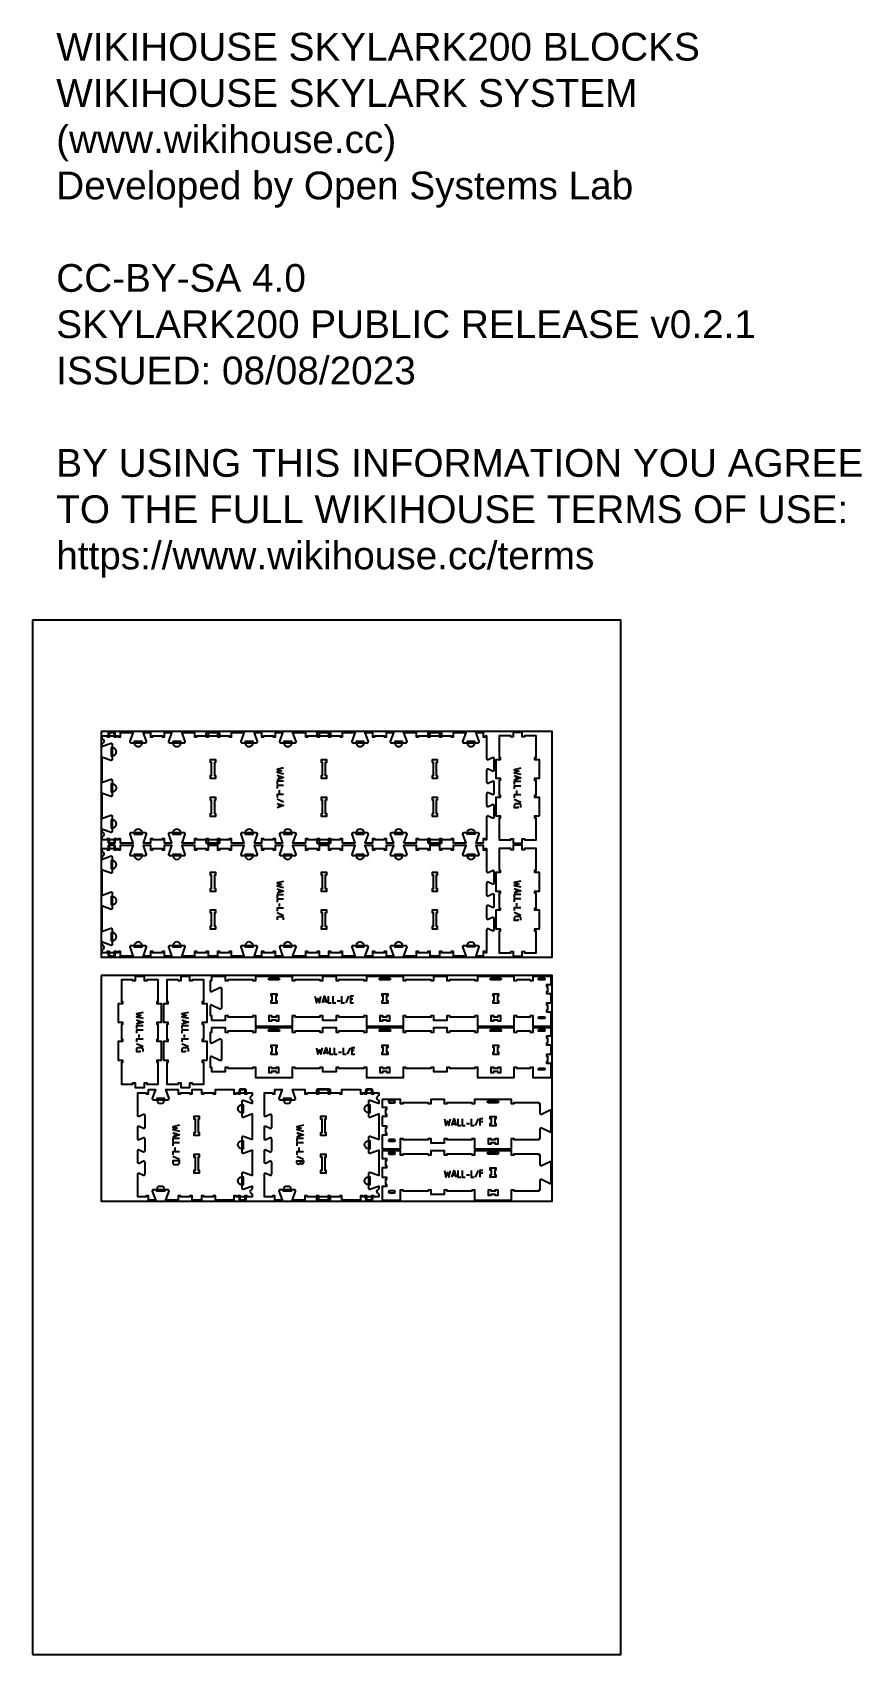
# Model space of a CAD drawing. Extents: x 0 to 4485, y 0 to 8771.
import ezdxf

# ---------------------------------------------------------------- set-up
doc = ezdxf.new("R2010")
doc.units = 0
for name, color, linetype in [('0_SHEET_SPRUCEPLY_2440X122', 1, 'CONTINUOUS'), ('1_ANYTOOL_1MMDEEP_LABELS_S', 2, 'CONTINUOUS'), ('3_ANYTOOL_CUTTHROUGH_INSID', 4, 'CONTINUOUS'), ('4_ANYTOOL_CUTTHROUGH_OUTSI', 5, 'CONTINUOUS'), ('5_ANYTOOL_HALF_MILL_9MM_IN', 3, 'CONTINUOUS'), ('DONOTCUT', 7, 'CONTINUOUS'), ('README', 1, 'CONTINUOUS')]:
    doc.layers.add(name, color=color, linetype=linetype)
doc.styles.add('ARIAL', font='arial.ttf')

msp = doc.modelspace()

# ---------------------------------------------------------------- texts
at = {"layer": 'README', "insert": (128.7, 8768.5, 0), "char_height": 150, "width": 8996.739, "attachment_point": 1, "style": 'ARIAL'}
msp.add_mtext('{\\fArial;WIKIHOUSE SKYLARK200 BLOCKS}\\P{\\fArial;WIKIHOUSE SKYLARK SYSTEM}\\P{\\fArial;(www.wikihouse.cc)}\\P{\\fArial;Developed by Open Systems Lab}\\P\\P{\\fArial;CC-BY-SA 4.0}\\P{\\fArial;SKYLARK200 PUBLIC RELEASE v0.2.1}\\P{\\fArial;ISSUED: 08/08/2023}\\P\\P{\\fArial;BY USING THIS INFORMATION YOU AGREE }\\P{\\fArial;TO THE FULL WIKIHOUSE TERMS OF USE:}\\P{\\fArial;https://www.wikihouse.cc/terms}', dxfattribs=at)

# ---------------------------------------------------------------- linework, layer by layer
at = {"layer": '0_SHEET_SPRUCEPLY_2440X122'}
for points in [[(371.7, 4991.2), (371.7, 3771.2), (2811.7, 3771.2), (2811.7, 4991.2)], [(371.7, 3671.2), (371.7, 2451.2), (2811.7, 2451.2), (2811.7, 3671.2)]]:
    msp.add_lwpolyline(points, close=True, dxfattribs=at)
at = {"layer": '1_ANYTOOL_1MMDEEP_LABELS_S', "color": 2}
for points in [[(1359, 4794.2), (1323, 4786.2), (1347, 4778.2), (1323, 4770.2), (1359, 4762.2)], [(1323, 4754.2), (1359, 4742.2), (1323, 4730.2)], [(1333, 4750.9), (1333, 4733.6)], [(2642.7, 4792.2), (2606.7, 4784.2), (2630.7, 4776.2), (2606.7, 4768.2), (2642.7, 4760.2)], [(2606.7, 4752.2), (2642.7, 4740.2), (2606.7, 4728.2)], [(2616.7, 4748.9), (2616.7, 4731.6)], [(1359, 4722.2), (1323, 4722.2), (1323, 4706.2)], [(1359, 4698.2), (1323, 4698.2), (1323, 4682.2)], [(1359, 4650.2), (1323, 4650.2), (1323, 4634.2)], [(1335, 4674.2), (1335, 4658.2)], [(2642.7, 4720.2), (2606.7, 4720.2), (2606.7, 4704.2)], [(2642.7, 4696.2), (2606.7, 4696.2), (2606.7, 4680.2)], [(2618.7, 4672.2), (2618.7, 4656.2)], [(1323, 4626.2), (1359, 4610.2)], [(1323, 4602.2), (1359, 4590.2), (1323, 4578.2)], [(1333, 4598.9), (1333, 4581.6)], [(2642.7, 4648.2), (2606.7, 4648.2), (2606.7, 4632.2)], [(2606.7, 4624.2), (2642.7, 4608.2)], [(1359, 4180.2), (1323, 4172.2), (1347, 4164.2), (1323, 4156.2), (1359, 4148.2)], [(1323, 4140.2), (1359, 4128.2), (1323, 4116.2)], [(1333, 4136.9), (1333, 4119.6)], [(2642.7, 4182.2), (2606.7, 4174.2), (2630.7, 4166.2), (2606.7, 4158.2), (2642.7, 4150.2)], [(2606.7, 4142.2), (2642.7, 4130.2), (2606.7, 4118.2)], [(2616.7, 4138.9), (2616.7, 4121.6)], [(1359, 4108.2), (1323, 4108.2), (1323, 4092.2)], [(1359, 4084.2), (1323, 4084.2), (1323, 4068.2)], [(1359, 4036.2), (1323, 4036.2), (1323, 4020.2)], [(1335, 4060.2), (1335, 4044.2)], [(2642.7, 4110.2), (2606.7, 4110.2), (2606.7, 4094.2)], [(2642.7, 4086.2), (2606.7, 4086.2), (2606.7, 4070.2)], [(2642.7, 4038.2), (2606.7, 4038.2), (2606.7, 4022.2)], [(2618.7, 4062.2), (2618.7, 4046.2)], [(1323, 4012.2), (1359, 3996.2)], [(2606.7, 4014.2), (2642.7, 3998.2)], [(1528.4, 3559.4), (1536.4, 3523.4), (1544.4, 3547.4), (1552.4, 3523.4), (1560.4, 3559.4)], [(1568.4, 3523.4), (1580.4, 3559.4), (1592.4, 3523.4)], [(1571.7, 3533.4), (1589, 3533.4)], [(1600.4, 3559.4), (1600.4, 3523.4), (1616.4, 3523.4)], [(1624.4, 3559.4), (1624.4, 3523.4), (1640.4, 3523.4)], [(1648.4, 3535.4), (1664.4, 3535.4)], [(1672.4, 3559.4), (1672.4, 3523.4), (1688.4, 3523.4)], [(1696.4, 3523.4), (1712.4, 3559.4)], [(1736.4, 3559.4), (1720.4, 3559.4), (1720.4, 3523.4), (1736.4, 3523.4)], [(1732.4, 3543.4), (1720.4, 3543.4)], [(598.7, 3472.2), (562.7, 3464.2), (586.7, 3456.2), (562.7, 3448.2), (598.7, 3440.2)], [(562.7, 3432.2), (598.7, 3420.2), (562.7, 3408.2)], [(572.7, 3428.9), (572.7, 3411.6)], [(844.7, 3472.2), (808.7, 3464.2), (832.7, 3456.2), (808.7, 3448.2), (844.7, 3440.2)], [(808.7, 3432.2), (844.7, 3420.2), (808.7, 3408.2)], [(818.7, 3428.9), (818.7, 3411.6)], [(598.7, 3400.2), (562.7, 3400.2), (562.7, 3384.2)], [(598.7, 3376.2), (562.7, 3376.2), (562.7, 3360.2)], [(574.7, 3352.2), (574.7, 3336.2)], [(844.7, 3400.2), (808.7, 3400.2), (808.7, 3384.2)], [(844.7, 3376.2), (808.7, 3376.2), (808.7, 3360.2)], [(820.7, 3352.2), (820.7, 3336.2)], [(598.7, 3328.2), (562.7, 3328.2), (562.7, 3312.2)], [(562.7, 3304.2), (598.7, 3288.2)], [(844.7, 3328.2), (808.7, 3328.2), (808.7, 3312.2)], [(808.7, 3304.2), (844.7, 3288.2)], [(1536.3, 3281.4), (1544.3, 3245.4), (1552.3, 3269.4), (1560.3, 3245.4), (1568.3, 3281.4)], [(1576.3, 3245.4), (1588.3, 3281.4), (1600.3, 3245.4)], [(1579.6, 3255.4), (1597, 3255.4)], [(1608.3, 3281.4), (1608.3, 3245.4), (1624.3, 3245.4)], [(1632.3, 3281.4), (1632.3, 3245.4), (1648.3, 3245.4)], [(1656.3, 3257.4), (1672.3, 3257.4)], [(1680.3, 3281.4), (1680.3, 3245.4), (1696.3, 3245.4)], [(1704.3, 3245.4), (1720.3, 3281.4)], [(1744.3, 3281.4), (1728.3, 3281.4), (1728.3, 3245.4), (1744.3, 3245.4)], [(1740.3, 3265.4), (1728.3, 3265.4)], [(2228.9, 2896), (2236.9, 2860), (2244.9, 2884), (2252.9, 2860), (2260.9, 2896)], [(2268.9, 2860), (2280.9, 2896), (2292.9, 2860)], [(2300.9, 2896), (2300.9, 2860), (2316.9, 2860)], [(2324.9, 2896), (2324.9, 2860), (2340.9, 2860)], [(2372.9, 2896), (2372.9, 2860), (2388.9, 2860)], [(2396.9, 2860), (2412.9, 2896)], [(2436.9, 2896), (2420.9, 2896), (2420.9, 2860)], [(794.7, 2862.2), (758.7, 2854.2), (782.7, 2846.2), (758.7, 2838.2), (794.7, 2830.2)], [(758.7, 2822.2), (794.7, 2810.2), (758.7, 2798.2)], [(768.7, 2818.9), (768.7, 2801.6)], [(1465.5, 2862.2), (1429.5, 2854.2), (1453.5, 2846.2), (1429.5, 2838.2), (1465.5, 2830.2)], [(1429.5, 2822.2), (1465.5, 2810.2), (1429.5, 2798.2)], [(1439.5, 2818.9), (1439.5, 2801.6)], [(2272.3, 2870), (2289.6, 2870)], [(2348.9, 2872), (2364.9, 2872)], [(2436.9, 2880), (2420.9, 2880)], [(794.7, 2790.2), (758.7, 2790.2), (758.7, 2774.2)], [(794.7, 2766.2), (758.7, 2766.2), (758.7, 2750.2)], [(770.7, 2742.2), (770.7, 2726.2)], [(1465.5, 2790.2), (1429.5, 2790.2), (1429.5, 2774.2)], [(1465.5, 2766.2), (1429.5, 2766.2), (1429.5, 2750.2)], [(1441.5, 2742.2), (1441.5, 2726.2)], [(794.7, 2718.2), (758.7, 2718.2), (758.7, 2702.2)], [(758.7, 2694.2), (794.7, 2678.2)], [(1465.5, 2718.2), (1429.5, 2718.2), (1429.5, 2702.2)], [(1429.5, 2694.2), (1465.5, 2678.2)], [(2228.9, 2618), (2236.9, 2582), (2244.9, 2606), (2252.9, 2582), (2260.9, 2618)], [(2268.9, 2582), (2280.9, 2618), (2292.9, 2582)], [(2272.3, 2592), (2289.6, 2592)], [(2300.9, 2618), (2300.9, 2582), (2316.9, 2582)], [(2324.9, 2618), (2324.9, 2582), (2340.9, 2582)], [(2348.9, 2594), (2364.9, 2594)], [(2372.9, 2618), (2372.9, 2582), (2388.9, 2582)], [(2396.9, 2582), (2412.9, 2618)], [(2436.9, 2618), (2420.9, 2618), (2420.9, 2582)], [(2436.9, 2602), (2420.9, 2602)]]:
    msp.add_lwpolyline(points, dxfattribs=at)
for points in [[(2642.7, 4580.2), (2642.7, 4592.2, 0.414214), (2634.7, 4600.2), (2614.7, 4600.2, 0.414214), (2606.7, 4592.2), (2606.7, 4580.2), (2626.7, 4580.2), (2626.7, 4586.2)], [(1359, 3972.2), (1359, 3982.2, 0.414214), (1353, 3988.2), (1329, 3988.2, 0.414214), (1323, 3982.2), (1323, 3972.2)], [(2642.7, 3970.2), (2642.7, 3982.2, 0.414214), (2634.7, 3990.2), (2614.7, 3990.2, 0.414214), (2606.7, 3982.2), (2606.7, 3970.2), (2626.7, 3970.2), (2626.7, 3976.2)], [(598.7, 3260.2), (598.7, 3272.2, 0.414214), (590.7, 3280.2), (570.7, 3280.2, 0.414214), (562.7, 3272.2), (562.7, 3260.2), (582.7, 3260.2), (582.7, 3266.2)], [(844.7, 3260.2), (844.7, 3272.2, 0.414214), (836.7, 3280.2), (816.7, 3280.2, 0.414214), (808.7, 3272.2), (808.7, 3260.2), (828.7, 3260.2), (828.7, 3266.2)], [(1449.5, 2670.2), (1449.5, 2660.2, -1), (1429.5, 2660.2), (1429.5, 2670.2), (1465.5, 2670.2), (1465.5, 2660.2, -1), (1449.5, 2660.2)]]:
    msp.add_lwpolyline(points, format="xyb", dxfattribs=at)
msp.add_lwpolyline([(794.7, 2658.2), (794.7, 2670.2), (758.7, 2670.2), (758.7, 2658.2, 0.414214), (766.7, 2650.2), (786.7, 2650.2, 0.414214)], format="xyb", close=True, dxfattribs=at)
at = {"layer": '3_ANYTOOL_CUTTHROUGH_INSID'}
for points in [[(961.5, 4838.2), (961.5, 4826), (967.5, 4826), (967.5, 4750.5), (961.5, 4750.5), (961.5, 4738), (992, 4738), (992, 4750.5), (986, 4750.5), (986, 4826), (992, 4826), (992, 4838.5), (961.5, 4838.5)], [(1561.5, 4838.2), (1561.5, 4826), (1567.5, 4826), (1567.5, 4750.5), (1561.5, 4750.5), (1561.5, 4738), (1592, 4738), (1592, 4750.5), (1586, 4750.5), (1586, 4826), (1592, 4826), (1592, 4838.5), (1561.5, 4838.5)], [(2161.5, 4838.2), (2161.5, 4826), (2167.5, 4826), (2167.5, 4750.5), (2161.5, 4750.5), (2161.5, 4738), (2192, 4738), (2192, 4750.5), (2186, 4750.5), (2186, 4826), (2192, 4826), (2192, 4838.5), (2161.5, 4838.5)], [(992, 4534.2), (992, 4546.5), (986, 4546.5), (986, 4622), (992, 4622), (992, 4634.5), (961.5, 4634.5), (961.5, 4622), (967.5, 4622), (967.5, 4546.5), (961.5, 4546.5), (961.5, 4534), (992, 4534)], [(1592, 4534.2), (1592, 4546.5), (1586, 4546.5), (1586, 4622), (1592, 4622), (1592, 4634.5), (1561.5, 4634.5), (1561.5, 4622), (1567.5, 4622), (1567.5, 4546.5), (1561.5, 4546.5), (1561.5, 4534), (1592, 4534)], [(2192, 4534.2), (2192, 4546.5), (2186, 4546.5), (2186, 4622), (2192, 4622), (2192, 4634.5), (2161.5, 4634.5), (2161.5, 4622), (2167.5, 4622), (2167.5, 4546.5), (2161.5, 4546.5), (2161.5, 4534), (2192, 4534)], [(991.7, 4228.5), (961.5, 4228.5), (961.5, 4216), (967.5, 4216), (967.5, 4140.5), (961.5, 4140.5), (961.5, 4128), (992, 4128), (992, 4140.5), (986, 4140.5), (986, 4216), (992, 4216), (992, 4228.5)], [(1591.7, 4228.5), (1561.5, 4228.5), (1561.5, 4216), (1567.5, 4216), (1567.5, 4140.5), (1561.5, 4140.5), (1561.5, 4128), (1592, 4128), (1592, 4140.5), (1586, 4140.5), (1586, 4216), (1592, 4216), (1592, 4228.5)], [(2191.7, 4228.5), (2161.5, 4228.5), (2161.5, 4216), (2167.5, 4216), (2167.5, 4140.5), (2161.5, 4140.5), (2161.5, 4128), (2192, 4128), (2192, 4140.5), (2186, 4140.5), (2186, 4216), (2192, 4216), (2192, 4228.5)], [(961.7, 3924), (992, 3924), (992, 3936.5), (986, 3936.5), (986, 4012), (992, 4012), (992, 4024.5), (961.5, 4024.5), (961.5, 4012), (967.5, 4012), (967.5, 3936.5), (961.5, 3936.5), (961.5, 3924)], [(1561.7, 3924), (1592, 3924), (1592, 3936.5), (1586, 3936.5), (1586, 4012), (1592, 4012), (1592, 4024.5), (1561.5, 4024.5), (1561.5, 4012), (1567.5, 4012), (1567.5, 3936.5), (1561.5, 3936.5), (1561.5, 3924)], [(2161.7, 3924), (2192, 3924), (2192, 3936.5), (2186, 3936.5), (2186, 4012), (2192, 4012), (2192, 4024.5), (2161.5, 4024.5), (2161.5, 4012), (2167.5, 4012), (2167.5, 3936.5), (2161.5, 3936.5), (2161.5, 3924)], [(1297.5, 3535.4), (1297.5, 3560.9), (1291.5, 3560.9), (1291.5, 3573.4), (1322, 3573.4), (1322, 3560.9), (1316, 3560.9), (1316, 3535.4), (1322, 3535.4), (1322, 3522.9), (1291.5, 3522.9), (1291.5, 3535.4)], [(1897.5, 3535.4), (1897.5, 3560.9), (1891.5, 3560.9), (1891.5, 3573.4), (1922, 3573.4), (1922, 3560.9), (1916, 3560.9), (1916, 3535.4), (1922, 3535.4), (1922, 3522.9), (1891.5, 3522.9), (1891.5, 3535.4)], [(2497.5, 3535.4), (2497.5, 3560.9), (2491.5, 3560.9), (2491.5, 3573.4), (2522, 3573.4), (2522, 3560.9), (2516, 3560.9), (2516, 3535.4), (2522, 3535.4), (2522, 3522.9), (2491.5, 3522.9), (2491.5, 3535.4)], [(1319.5, 3430), (1294, 3430), (1294, 3424), (1281.5, 3424), (1281.5, 3454.5), (1294, 3454.5), (1294, 3448.5), (1319.5, 3448.5), (1319.5, 3454.5), (1332, 3454.5), (1332, 3424), (1319.5, 3424)], [(1919.5, 3430), (1894, 3430), (1894, 3424), (1881.5, 3424), (1881.5, 3454.5), (1894, 3454.5), (1894, 3448.5), (1919.5, 3448.5), (1919.5, 3454.5), (1932, 3454.5), (1932, 3424), (1919.5, 3424)], [(2519.5, 3430), (2494, 3430), (2494, 3424), (2481.5, 3424), (2481.5, 3454.5), (2494, 3454.5), (2494, 3448.5), (2519.5, 3448.5), (2519.5, 3454.5), (2532, 3454.5), (2532, 3424), (2519.5, 3424)], [(1297.5, 3257.4), (1297.5, 3282.9), (1291.5, 3282.9), (1291.5, 3295.4), (1322, 3295.4), (1322, 3282.9), (1316, 3282.9), (1316, 3257.4), (1322, 3257.4), (1322, 3244.9), (1291.5, 3244.9), (1291.5, 3257.4)], [(1897.5, 3257.4), (1897.5, 3282.9), (1891.5, 3282.9), (1891.5, 3295.4), (1922, 3295.4), (1922, 3282.9), (1916, 3282.9), (1916, 3257.4), (1922, 3257.4), (1922, 3244.9), (1891.5, 3244.9), (1891.5, 3257.4)], [(2497.5, 3257.4), (2497.5, 3282.9), (2491.5, 3282.9), (2491.5, 3295.4), (2522, 3295.4), (2522, 3282.9), (2516, 3282.9), (2516, 3257.4), (2522, 3257.4), (2522, 3244.9), (2491.5, 3244.9), (2491.5, 3257.4)], [(1319.5, 3152), (1294, 3152), (1294, 3146), (1281.5, 3146), (1281.5, 3176.5), (1294, 3176.5), (1294, 3170.5), (1319.5, 3170.5), (1319.5, 3176.5), (1332, 3176.5), (1332, 3146), (1319.5, 3146)], [(1919.5, 3152), (1894, 3152), (1894, 3146), (1881.5, 3146), (1881.5, 3176.5), (1894, 3176.5), (1894, 3170.5), (1919.5, 3170.5), (1919.5, 3176.5), (1932, 3176.5), (1932, 3146), (1919.5, 3146)], [(2519.5, 3152), (2494, 3152), (2494, 3146), (2481.5, 3146), (2481.5, 3176.5), (2494, 3176.5), (2494, 3170.5), (2519.5, 3170.5), (2519.5, 3176.5), (2532, 3176.5), (2532, 3146), (2519.5, 3146)], [(904.2, 2908.5), (874, 2908.5), (874, 2896), (880, 2896), (880, 2820.5), (874, 2820.5), (874, 2808), (904.5, 2808), (904.5, 2820.5), (898.5, 2820.5), (898.5, 2896), (904.5, 2896), (904.5, 2908.5)], [(1559, 2908.2), (1559, 2896), (1565, 2896), (1565, 2820.5), (1559, 2820.5), (1559, 2808), (1589.5, 2808), (1589.5, 2820.5), (1583.5, 2820.5), (1583.5, 2896), (1589.5, 2896), (1589.5, 2908.5), (1559, 2908.5)], [(2482.5, 2871.4), (2482.5, 2896.9), (2476.5, 2896.9), (2476.5, 2909.4), (2507, 2909.4), (2507, 2896.9), (2501, 2896.9), (2501, 2871.4), (2507, 2871.4), (2507, 2858.9), (2476.5, 2858.9), (2476.5, 2871.4)], [(2504.5, 2766), (2479, 2766), (2479, 2760), (2466.5, 2760), (2466.5, 2790.5), (2479, 2790.5), (2479, 2784.5), (2504.5, 2784.5), (2504.5, 2790.5), (2517, 2790.5), (2517, 2760), (2504.5, 2760)], [(874.2, 2604), (904.5, 2604), (904.5, 2616.5), (898.5, 2616.5), (898.5, 2692), (904.5, 2692), (904.5, 2704.5), (874, 2704.5), (874, 2692), (880, 2692), (880, 2616.5), (874, 2616.5), (874, 2604)], [(1589.5, 2604.2), (1589.5, 2616.5), (1583.5, 2616.5), (1583.5, 2692), (1589.5, 2692), (1589.5, 2704.5), (1559, 2704.5), (1559, 2692), (1565, 2692), (1565, 2616.5), (1559, 2616.5), (1559, 2604), (1589.5, 2604)], [(2482.5, 2593.4), (2482.5, 2618.9), (2476.5, 2618.9), (2476.5, 2631.4), (2507, 2631.4), (2507, 2618.9), (2501, 2618.9), (2501, 2593.4), (2507, 2593.4), (2507, 2580.9), (2476.5, 2580.9), (2476.5, 2593.4)], [(2504.5, 2488), (2479, 2488), (2479, 2482), (2466.5, 2482), (2466.5, 2512.5), (2479, 2512.5), (2479, 2506.5), (2504.5, 2506.5), (2504.5, 2512.5), (2517, 2512.5), (2517, 2482), (2504.5, 2482)]]:
    msp.add_lwpolyline(points, close=True, dxfattribs=at)
for points in [[(1281.7, 3657.5), (1331.7, 3657.5, -1), (1331.7, 3648), (1281.7, 3648, -1)], [(1881.7, 3657.5), (1931.7, 3657.5, -1), (1931.7, 3648), (1881.7, 3648, -1)], [(2481.7, 3657.5), (2531.7, 3657.5, -1), (2531.7, 3648), (2481.7, 3648, -1)], [(2741.7, 3657.5), (2767.4, 3657.5), (2767.5, 3657.5), (2767.6, 3657.5), (2767.7, 3657.5), (2767.8, 3657.5), (2767.9, 3657.5), (2768, 3657.4), (2768.1, 3657.4), (2768.2, 3657.4), (2768.3, 3657.4), (2768.4, 3657.4), (2768.5, 3657.3), (2768.6, 3657.3), (2768.7, 3657.3), (2768.8, 3657.2), (2768.9, 3657.2), (2769, 3657.1), (2769.1, 3657.1), (2769.2, 3657), (2769.3, 3657), (2769.4, 3656.9), (2769.5, 3656.9), (2769.5, 3656.8), (2769.6, 3656.7), (2769.7, 3656.7), (2769.8, 3656.6), (2769.9, 3656.5), (2770, 3656.5), (2770, 3656.4), (2770.1, 3656.3), (2770.2, 3656.2), (2770.3, 3656.1), (2770.3, 3656.1), (2770.4, 3656), (2770.5, 3655.9), (2770.6, 3655.8), (2770.6, 3655.7), (2770.7, 3655.6), (2770.7, 3655.5), (2770.8, 3655.4), (2770.8, 3655.3), (2770.9, 3655.2), (2770.9, 3655.1), (2771, 3655), (2771, 3654.9), (2771.1, 3654.8), (2771.1, 3654.7), (2771.2, 3654.6), (2771.2, 3654.5), (2771.2, 3654.4), (2771.3, 3654.2), (2771.3, 3654.1), (2771.3, 3654), (2771.3, 3653.9), (2771.4, 3653.8), (2771.4, 3653.7), (2771.4, 3653.6), (2771.4, 3653.5), (2771.4, 3653.4), (2771.4, 3653.3), (2771.4, 3653.2), (2771.4, 3653.1), (2771.4, 3653), (2771.5, 3652.8), (2771.5, 3652.7), (2771.5, 3652.6), (2771.4, 3652.5), (2771.4, 3652.4), (2771.4, 3652.3), (2771.4, 3652.2), (2771.4, 3652.1), (2771.4, 3652), (2771.4, 3651.9), (2771.4, 3651.8), (2771.4, 3651.7), (2771.3, 3651.6), (2771.3, 3651.5), (2771.3, 3651.3), (2771.3, 3651.2), (2771.2, 3651.1), (2771.2, 3651), (2771.2, 3650.9), (2771.1, 3650.8), (2771.1, 3650.7), (2771, 3650.6), (2771, 3650.5), (2770.9, 3650.4), (2770.9, 3650.3), (2770.8, 3650.2), (2770.8, 3650.1), (2770.7, 3650), (2770.7, 3649.9), (2770.6, 3649.8), (2770.6, 3649.7), (2770.5, 3649.6), (2770.4, 3649.5), (2770.3, 3649.4), (2770.3, 3649.3), (2770.2, 3649.3), (2770.1, 3649.2), (2770, 3649.1), (2770, 3649), (2769.9, 3648.9), (2769.8, 3648.9), (2769.7, 3648.8), (2769.6, 3648.7), (2769.5, 3648.7), (2769.5, 3648.6), (2769.4, 3648.6), (2769.3, 3648.5), (2769.2, 3648.4), (2769.1, 3648.4), (2769, 3648.3), (2768.9, 3648.3), (2768.8, 3648.3), (2768.7, 3648.2), (2768.6, 3648.2), (2768.5, 3648.2), (2768.4, 3648.1), (2768.3, 3648.1), (2768.2, 3648.1), (2768.1, 3648.1), (2768, 3648), (2767.9, 3648), (2767.8, 3648), (2767.7, 3648), (2767.6, 3648), (2767.5, 3648), (2767.4, 3648), (2741.7, 3648, -1)], [(2741.7, 3439, -1), (2741.7, 3448.5), (2767.4, 3448.5), (2767.5, 3448.5), (2767.6, 3448.5), (2767.7, 3448.5), (2767.8, 3448.5), (2767.9, 3448.5), (2768, 3448.4), (2768.1, 3448.4), (2768.2, 3448.4), (2768.3, 3448.4), (2768.4, 3448.4), (2768.5, 3448.3), (2768.6, 3448.3), (2768.7, 3448.3), (2768.8, 3448.2), (2768.9, 3448.2), (2769, 3448.1), (2769.1, 3448.1), (2769.2, 3448), (2769.3, 3448), (2769.4, 3447.9), (2769.5, 3447.9), (2769.5, 3447.8), (2769.6, 3447.7), (2769.7, 3447.7), (2769.8, 3447.6), (2769.9, 3447.5), (2770, 3447.5), (2770, 3447.4), (2770.1, 3447.3), (2770.2, 3447.2), (2770.3, 3447.1), (2770.3, 3447.1), (2770.4, 3447), (2770.5, 3446.9), (2770.6, 3446.8), (2770.6, 3446.7), (2770.7, 3446.6), (2770.7, 3446.5), (2770.8, 3446.4), (2770.8, 3446.3), (2770.9, 3446.2), (2770.9, 3446.1), (2771, 3446), (2771, 3445.9), (2771.1, 3445.8), (2771.1, 3445.7), (2771.2, 3445.6), (2771.2, 3445.5), (2771.2, 3445.4), (2771.3, 3445.2), (2771.3, 3445.1), (2771.3, 3445), (2771.3, 3444.9), (2771.4, 3444.8), (2771.4, 3444.7), (2771.4, 3444.6), (2771.4, 3444.5), (2771.4, 3444.4), (2771.4, 3444.3), (2771.4, 3444.2), (2771.4, 3444.1), (2771.4, 3444), (2771.5, 3443.8), (2771.5, 3443.7), (2771.5, 3443.6), (2771.4, 3443.5), (2771.4, 3443.4), (2771.4, 3443.3), (2771.4, 3443.2), (2771.4, 3443.1), (2771.4, 3443), (2771.4, 3442.9), (2771.4, 3442.8), (2771.4, 3442.7), (2771.3, 3442.6), (2771.3, 3442.5), (2771.3, 3442.3), (2771.3, 3442.2), (2771.2, 3442.1), (2771.2, 3442), (2771.2, 3441.9), (2771.1, 3441.8), (2771.1, 3441.7), (2771, 3441.6), (2771, 3441.5), (2770.9, 3441.4), (2770.9, 3441.3), (2770.8, 3441.2), (2770.8, 3441.1), (2770.7, 3441), (2770.7, 3440.9), (2770.6, 3440.8), (2770.6, 3440.7), (2770.5, 3440.6), (2770.4, 3440.5), (2770.3, 3440.4), (2770.3, 3440.3), (2770.2, 3440.3), (2770.1, 3440.2), (2770, 3440.1), (2770, 3440), (2769.9, 3439.9), (2769.8, 3439.9), (2769.7, 3439.8), (2769.6, 3439.7), (2769.5, 3439.7), (2769.5, 3439.6), (2769.4, 3439.6), (2769.3, 3439.5), (2769.2, 3439.4), (2769.1, 3439.4), (2769, 3439.3), (2768.9, 3439.3), (2768.8, 3439.3), (2768.7, 3439.2), (2768.6, 3439.2), (2768.5, 3439.2), (2768.4, 3439.1), (2768.3, 3439.1), (2768.2, 3439.1), (2768.1, 3439.1), (2768, 3439), (2767.9, 3439), (2767.8, 3439), (2767.7, 3439), (2767.6, 3439), (2767.5, 3439), (2767.4, 3439)], [(1281.7, 3379.5), (1331.7, 3379.5, -1), (1331.7, 3370), (1281.7, 3370, -1)], [(1881.7, 3379.5), (1931.7, 3379.5, -1), (1931.7, 3370), (1881.7, 3370, -1)], [(2481.7, 3379.5), (2531.7, 3379.5, -1), (2531.7, 3370), (2481.7, 3370, -1)], [(2741.7, 3379.5), (2767.4, 3379.5), (2767.5, 3379.5), (2767.6, 3379.5), (2767.7, 3379.5), (2767.8, 3379.5), (2767.9, 3379.5), (2768, 3379.4), (2768.1, 3379.4), (2768.2, 3379.4), (2768.3, 3379.4), (2768.4, 3379.4), (2768.5, 3379.3), (2768.6, 3379.3), (2768.7, 3379.3), (2768.8, 3379.2), (2768.9, 3379.2), (2769, 3379.1), (2769.1, 3379.1), (2769.2, 3379), (2769.3, 3379), (2769.4, 3378.9), (2769.5, 3378.9), (2769.5, 3378.8), (2769.6, 3378.7), (2769.7, 3378.7), (2769.8, 3378.6), (2769.9, 3378.5), (2770, 3378.5), (2770, 3378.4), (2770.1, 3378.3), (2770.2, 3378.2), (2770.3, 3378.1), (2770.3, 3378.1), (2770.4, 3378), (2770.5, 3377.9), (2770.6, 3377.8), (2770.6, 3377.7), (2770.7, 3377.6), (2770.7, 3377.5), (2770.8, 3377.4), (2770.8, 3377.3), (2770.9, 3377.2), (2770.9, 3377.1), (2771, 3377), (2771, 3376.9), (2771.1, 3376.8), (2771.1, 3376.7), (2771.2, 3376.6), (2771.2, 3376.5), (2771.2, 3376.4), (2771.3, 3376.2), (2771.3, 3376.1), (2771.3, 3376), (2771.3, 3375.9), (2771.4, 3375.8), (2771.4, 3375.7), (2771.4, 3375.6), (2771.4, 3375.5), (2771.4, 3375.4), (2771.4, 3375.3), (2771.4, 3375.2), (2771.4, 3375.1), (2771.4, 3375), (2771.5, 3374.8), (2771.5, 3374.7), (2771.5, 3374.6), (2771.4, 3374.5), (2771.4, 3374.4), (2771.4, 3374.3), (2771.4, 3374.2), (2771.4, 3374.1), (2771.4, 3374), (2771.4, 3373.9), (2771.4, 3373.8), (2771.4, 3373.7), (2771.3, 3373.6), (2771.3, 3373.5), (2771.3, 3373.3), (2771.3, 3373.2), (2771.2, 3373.1), (2771.2, 3373), (2771.2, 3372.9), (2771.1, 3372.8), (2771.1, 3372.7), (2771, 3372.6), (2771, 3372.5), (2770.9, 3372.4), (2770.9, 3372.3), (2770.8, 3372.2), (2770.8, 3372.1), (2770.7, 3372), (2770.7, 3371.9), (2770.6, 3371.8), (2770.6, 3371.7), (2770.5, 3371.6), (2770.4, 3371.5), (2770.3, 3371.4), (2770.3, 3371.3), (2770.2, 3371.3), (2770.1, 3371.2), (2770, 3371.1), (2770, 3371), (2769.9, 3370.9), (2769.8, 3370.9), (2769.7, 3370.8), (2769.6, 3370.7), (2769.5, 3370.7), (2769.5, 3370.6), (2769.4, 3370.6), (2769.3, 3370.5), (2769.2, 3370.4), (2769.1, 3370.4), (2769, 3370.3), (2768.9, 3370.3), (2768.8, 3370.3), (2768.7, 3370.2), (2768.6, 3370.2), (2768.5, 3370.2), (2768.4, 3370.1), (2768.3, 3370.1), (2768.2, 3370.1), (2768.1, 3370.1), (2768, 3370), (2767.9, 3370), (2767.8, 3370), (2767.7, 3370), (2767.6, 3370), (2767.5, 3370), (2767.4, 3370), (2741.7, 3370, -1)], [(2741.7, 3161, -1), (2741.7, 3170.5), (2767.4, 3170.5), (2767.5, 3170.5), (2767.6, 3170.5), (2767.7, 3170.5), (2767.8, 3170.5), (2767.9, 3170.5), (2768, 3170.4), (2768.1, 3170.4), (2768.2, 3170.4), (2768.3, 3170.4), (2768.4, 3170.4), (2768.5, 3170.3), (2768.6, 3170.3), (2768.7, 3170.3), (2768.8, 3170.2), (2768.9, 3170.2), (2769, 3170.1), (2769.1, 3170.1), (2769.2, 3170), (2769.3, 3170), (2769.4, 3169.9), (2769.5, 3169.9), (2769.5, 3169.8), (2769.6, 3169.7), (2769.7, 3169.7), (2769.8, 3169.6), (2769.9, 3169.5), (2770, 3169.5), (2770, 3169.4), (2770.1, 3169.3), (2770.2, 3169.2), (2770.3, 3169.1), (2770.3, 3169.1), (2770.4, 3169), (2770.5, 3168.9), (2770.6, 3168.8), (2770.6, 3168.7), (2770.7, 3168.6), (2770.7, 3168.5), (2770.8, 3168.4), (2770.8, 3168.3), (2770.9, 3168.2), (2770.9, 3168.1), (2771, 3168), (2771, 3167.9), (2771.1, 3167.8), (2771.1, 3167.7), (2771.2, 3167.6), (2771.2, 3167.5), (2771.2, 3167.4), (2771.3, 3167.2), (2771.3, 3167.1), (2771.3, 3167), (2771.3, 3166.9), (2771.4, 3166.8), (2771.4, 3166.7), (2771.4, 3166.6), (2771.4, 3166.5), (2771.4, 3166.4), (2771.4, 3166.3), (2771.4, 3166.2), (2771.4, 3166.1), (2771.4, 3166), (2771.5, 3165.8), (2771.5, 3165.7), (2771.5, 3165.6), (2771.4, 3165.5), (2771.4, 3165.4), (2771.4, 3165.3), (2771.4, 3165.2), (2771.4, 3165.1), (2771.4, 3165), (2771.4, 3164.9), (2771.4, 3164.8), (2771.4, 3164.7), (2771.3, 3164.6), (2771.3, 3164.5), (2771.3, 3164.3), (2771.3, 3164.2), (2771.2, 3164.1), (2771.2, 3164), (2771.2, 3163.9), (2771.1, 3163.8), (2771.1, 3163.7), (2771, 3163.6), (2771, 3163.5), (2770.9, 3163.4), (2770.9, 3163.3), (2770.8, 3163.2), (2770.8, 3163.1), (2770.7, 3163), (2770.7, 3162.9), (2770.6, 3162.8), (2770.6, 3162.7), (2770.5, 3162.6), (2770.4, 3162.5), (2770.3, 3162.4), (2770.3, 3162.3), (2770.2, 3162.3), (2770.1, 3162.2), (2770, 3162.1), (2770, 3162), (2769.9, 3161.9), (2769.8, 3161.9), (2769.7, 3161.8), (2769.6, 3161.7), (2769.5, 3161.7), (2769.5, 3161.6), (2769.4, 3161.6), (2769.3, 3161.5), (2769.2, 3161.4), (2769.1, 3161.4), (2769, 3161.3), (2768.9, 3161.3), (2768.8, 3161.3), (2768.7, 3161.2), (2768.6, 3161.2), (2768.5, 3161.2), (2768.4, 3161.1), (2768.3, 3161.1), (2768.2, 3161.1), (2768.1, 3161.1), (2768, 3161), (2767.9, 3161), (2767.8, 3161), (2767.7, 3161), (2767.6, 3161), (2767.5, 3161), (2767.4, 3161)], [(1956.7, 2993.5), (1931, 2993.5), (1930.9, 2993.5), (1930.8, 2993.5), (1930.7, 2993.5), (1930.6, 2993.5), (1930.5, 2993.5), (1930.4, 2993.4), (1930.3, 2993.4), (1930.2, 2993.4), (1930.1, 2993.4), (1930, 2993.4), (1929.9, 2993.3), (1929.8, 2993.3), (1929.7, 2993.3), (1929.6, 2993.2), (1929.5, 2993.2), (1929.4, 2993.1), (1929.3, 2993.1), (1929.2, 2993), (1929.1, 2993), (1929, 2992.9), (1928.9, 2992.9), (1928.9, 2992.8), (1928.8, 2992.7), (1928.7, 2992.7), (1928.6, 2992.6), (1928.5, 2992.5), (1928.4, 2992.5), (1928.4, 2992.4), (1928.3, 2992.3), (1928.2, 2992.2), (1928.1, 2992.1), (1928.1, 2992.1), (1928, 2992), (1927.9, 2991.9), (1927.9, 2991.8), (1927.8, 2991.7), (1927.7, 2991.6), (1927.7, 2991.5), (1927.6, 2991.4), (1927.6, 2991.3), (1927.5, 2991.2), (1927.5, 2991.1), (1927.4, 2991), (1927.4, 2990.9), (1927.3, 2990.8), (1927.3, 2990.7), (1927.2, 2990.6), (1927.2, 2990.5), (1927.2, 2990.4), (1927.1, 2990.2), (1927.1, 2990.1), (1927.1, 2990), (1927.1, 2989.9), (1927.1, 2989.8), (1927, 2989.7), (1927, 2989.6), (1927, 2989.5), (1927, 2989.4), (1927, 2989.3), (1927, 2989.2), (1927, 2989.1), (1927, 2989), (1927, 2988.8), (1927, 2988.7), (1927, 2988.6), (1927, 2988.5), (1927, 2988.4), (1927, 2988.3), (1927, 2988.2), (1927, 2988.1), (1927, 2988), (1927, 2987.9), (1927, 2987.8), (1927.1, 2987.7), (1927.1, 2987.6), (1927.1, 2987.5), (1927.1, 2987.3), (1927.1, 2987.2), (1927.2, 2987.1), (1927.2, 2987), (1927.2, 2986.9), (1927.3, 2986.8), (1927.3, 2986.7), (1927.4, 2986.6), (1927.4, 2986.5), (1927.5, 2986.4), (1927.5, 2986.3), (1927.6, 2986.2), (1927.6, 2986.1), (1927.7, 2986), (1927.7, 2985.9), (1927.8, 2985.8), (1927.9, 2985.7), (1927.9, 2985.6), (1928, 2985.5), (1928.1, 2985.4), (1928.1, 2985.3), (1928.2, 2985.3), (1928.3, 2985.2), (1928.4, 2985.1), (1928.4, 2985), (1928.5, 2984.9), (1928.6, 2984.9), (1928.7, 2984.8), (1928.8, 2984.7), (1928.9, 2984.7), (1928.9, 2984.6), (1929, 2984.6), (1929.1, 2984.5), (1929.2, 2984.4), (1929.3, 2984.4), (1929.4, 2984.3), (1929.5, 2984.3), (1929.6, 2984.3), (1929.7, 2984.2), (1929.8, 2984.2), (1929.9, 2984.2), (1930, 2984.1), (1930.1, 2984.1), (1930.2, 2984.1), (1930.3, 2984.1), (1930.4, 2984), (1930.5, 2984), (1930.6, 2984), (1930.7, 2984), (1930.8, 2984), (1930.9, 2984), (1931, 2984), (1956.7, 2984, 1)], [(2466.7, 2993.5), (2516.7, 2993.5, -1), (2516.7, 2984), (2466.7, 2984, -1)], [(1956.7, 2775, 1), (1956.7, 2784.5), (1931, 2784.5), (1930.9, 2784.5), (1930.8, 2784.5), (1930.7, 2784.5), (1930.6, 2784.5), (1930.5, 2784.5), (1930.4, 2784.4), (1930.3, 2784.4), (1930.2, 2784.4), (1930.1, 2784.4), (1930, 2784.4), (1929.9, 2784.3), (1929.8, 2784.3), (1929.7, 2784.3), (1929.6, 2784.2), (1929.5, 2784.2), (1929.4, 2784.1), (1929.3, 2784.1), (1929.2, 2784), (1929.1, 2784), (1929, 2783.9), (1928.9, 2783.9), (1928.9, 2783.8), (1928.8, 2783.7), (1928.7, 2783.7), (1928.6, 2783.6), (1928.5, 2783.5), (1928.4, 2783.5), (1928.4, 2783.4), (1928.3, 2783.3), (1928.2, 2783.2), (1928.1, 2783.1), (1928.1, 2783.1), (1928, 2783), (1927.9, 2782.9), (1927.9, 2782.8), (1927.8, 2782.7), (1927.7, 2782.6), (1927.7, 2782.5), (1927.6, 2782.4), (1927.6, 2782.3), (1927.5, 2782.2), (1927.5, 2782.1), (1927.4, 2782), (1927.4, 2781.9), (1927.3, 2781.8), (1927.3, 2781.7), (1927.2, 2781.6), (1927.2, 2781.5), (1927.2, 2781.4), (1927.1, 2781.2), (1927.1, 2781.1), (1927.1, 2781), (1927.1, 2780.9), (1927.1, 2780.8), (1927, 2780.7), (1927, 2780.6), (1927, 2780.5), (1927, 2780.4), (1927, 2780.3), (1927, 2780.2), (1927, 2780.1), (1927, 2780), (1927, 2779.8), (1927, 2779.7), (1927, 2779.6), (1927, 2779.5), (1927, 2779.4), (1927, 2779.3), (1927, 2779.2), (1927, 2779.1), (1927, 2779), (1927, 2778.9), (1927, 2778.8), (1927.1, 2778.7), (1927.1, 2778.6), (1927.1, 2778.5), (1927.1, 2778.3), (1927.1, 2778.2), (1927.2, 2778.1), (1927.2, 2778), (1927.2, 2777.9), (1927.3, 2777.8), (1927.3, 2777.7), (1927.4, 2777.6), (1927.4, 2777.5), (1927.5, 2777.4), (1927.5, 2777.3), (1927.6, 2777.2), (1927.6, 2777.1), (1927.7, 2777), (1927.7, 2776.9), (1927.8, 2776.8), (1927.9, 2776.7), (1927.9, 2776.6), (1928, 2776.5), (1928.1, 2776.4), (1928.1, 2776.3), (1928.2, 2776.3), (1928.3, 2776.2), (1928.4, 2776.1), (1928.4, 2776), (1928.5, 2775.9), (1928.6, 2775.9), (1928.7, 2775.8), (1928.8, 2775.7), (1928.9, 2775.7), (1928.9, 2775.6), (1929, 2775.6), (1929.1, 2775.5), (1929.2, 2775.4), (1929.3, 2775.4), (1929.4, 2775.3), (1929.5, 2775.3), (1929.6, 2775.3), (1929.7, 2775.2), (1929.8, 2775.2), (1929.9, 2775.2), (1930, 2775.1), (1930.1, 2775.1), (1930.2, 2775.1), (1930.3, 2775.1), (1930.4, 2775), (1930.5, 2775), (1930.6, 2775), (1930.7, 2775), (1930.8, 2775), (1930.9, 2775), (1931, 2775)], [(1956.7, 2715.5), (1931, 2715.5), (1930.9, 2715.5), (1930.8, 2715.5), (1930.7, 2715.5), (1930.6, 2715.5), (1930.5, 2715.5), (1930.4, 2715.4), (1930.3, 2715.4), (1930.2, 2715.4), (1930.1, 2715.4), (1930, 2715.4), (1929.9, 2715.3), (1929.8, 2715.3), (1929.7, 2715.3), (1929.6, 2715.2), (1929.5, 2715.2), (1929.4, 2715.1), (1929.3, 2715.1), (1929.2, 2715), (1929.1, 2715), (1929, 2714.9), (1928.9, 2714.9), (1928.9, 2714.8), (1928.8, 2714.7), (1928.7, 2714.7), (1928.6, 2714.6), (1928.5, 2714.5), (1928.4, 2714.5), (1928.4, 2714.4), (1928.3, 2714.3), (1928.2, 2714.2), (1928.1, 2714.1), (1928.1, 2714.1), (1928, 2714), (1927.9, 2713.9), (1927.9, 2713.8), (1927.8, 2713.7), (1927.7, 2713.6), (1927.7, 2713.5), (1927.6, 2713.4), (1927.6, 2713.3), (1927.5, 2713.2), (1927.5, 2713.1), (1927.4, 2713), (1927.4, 2712.9), (1927.3, 2712.8), (1927.3, 2712.7), (1927.2, 2712.6), (1927.2, 2712.5), (1927.2, 2712.4), (1927.1, 2712.2), (1927.1, 2712.1), (1927.1, 2712), (1927.1, 2711.9), (1927.1, 2711.8), (1927, 2711.7), (1927, 2711.6), (1927, 2711.5), (1927, 2711.4), (1927, 2711.3), (1927, 2711.2), (1927, 2711.1), (1927, 2711), (1927, 2710.8), (1927, 2710.7), (1927, 2710.6), (1927, 2710.5), (1927, 2710.4), (1927, 2710.3), (1927, 2710.2), (1927, 2710.1), (1927, 2710), (1927, 2709.9), (1927, 2709.8), (1927.1, 2709.7), (1927.1, 2709.6), (1927.1, 2709.5), (1927.1, 2709.3), (1927.1, 2709.2), (1927.2, 2709.1), (1927.2, 2709), (1927.2, 2708.9), (1927.3, 2708.8), (1927.3, 2708.7), (1927.4, 2708.6), (1927.4, 2708.5), (1927.5, 2708.4), (1927.5, 2708.3), (1927.6, 2708.2), (1927.6, 2708.1), (1927.7, 2708), (1927.7, 2707.9), (1927.8, 2707.8), (1927.9, 2707.7), (1927.9, 2707.6), (1928, 2707.5), (1928.1, 2707.4), (1928.1, 2707.3), (1928.2, 2707.3), (1928.3, 2707.2), (1928.4, 2707.1), (1928.4, 2707), (1928.5, 2706.9), (1928.6, 2706.9), (1928.7, 2706.8), (1928.8, 2706.7), (1928.9, 2706.7), (1928.9, 2706.6), (1929, 2706.6), (1929.1, 2706.5), (1929.2, 2706.4), (1929.3, 2706.4), (1929.4, 2706.3), (1929.5, 2706.3), (1929.6, 2706.3), (1929.7, 2706.2), (1929.8, 2706.2), (1929.9, 2706.2), (1930, 2706.1), (1930.1, 2706.1), (1930.2, 2706.1), (1930.3, 2706.1), (1930.4, 2706), (1930.5, 2706), (1930.6, 2706), (1930.7, 2706), (1930.8, 2706), (1930.9, 2706), (1931, 2706), (1956.7, 2706, 1)], [(2466.7, 2715.5), (2516.7, 2715.5, -1), (2516.7, 2706), (2466.7, 2706, -1)], [(1956.7, 2497, 1), (1956.7, 2506.5), (1931, 2506.5), (1930.9, 2506.5), (1930.8, 2506.5), (1930.7, 2506.5), (1930.6, 2506.5), (1930.5, 2506.5), (1930.4, 2506.4), (1930.3, 2506.4), (1930.2, 2506.4), (1930.1, 2506.4), (1930, 2506.4), (1929.9, 2506.3), (1929.8, 2506.3), (1929.7, 2506.3), (1929.6, 2506.2), (1929.5, 2506.2), (1929.4, 2506.1), (1929.3, 2506.1), (1929.2, 2506), (1929.1, 2506), (1929, 2505.9), (1928.9, 2505.9), (1928.9, 2505.8), (1928.8, 2505.7), (1928.7, 2505.7), (1928.6, 2505.6), (1928.5, 2505.5), (1928.4, 2505.5), (1928.4, 2505.4), (1928.3, 2505.3), (1928.2, 2505.2), (1928.1, 2505.1), (1928.1, 2505.1), (1928, 2505), (1927.9, 2504.9), (1927.9, 2504.8), (1927.8, 2504.7), (1927.7, 2504.6), (1927.7, 2504.5), (1927.6, 2504.4), (1927.6, 2504.3), (1927.5, 2504.2), (1927.5, 2504.1), (1927.4, 2504), (1927.4, 2503.9), (1927.3, 2503.8), (1927.3, 2503.7), (1927.2, 2503.6), (1927.2, 2503.5), (1927.2, 2503.4), (1927.1, 2503.2), (1927.1, 2503.1), (1927.1, 2503), (1927.1, 2502.9), (1927.1, 2502.8), (1927, 2502.7), (1927, 2502.6), (1927, 2502.5), (1927, 2502.4), (1927, 2502.3), (1927, 2502.2), (1927, 2502.1), (1927, 2502), (1927, 2501.8), (1927, 2501.7), (1927, 2501.6), (1927, 2501.5), (1927, 2501.4), (1927, 2501.3), (1927, 2501.2), (1927, 2501.1), (1927, 2501), (1927, 2500.9), (1927, 2500.8), (1927.1, 2500.7), (1927.1, 2500.6), (1927.1, 2500.5), (1927.1, 2500.3), (1927.1, 2500.2), (1927.2, 2500.1), (1927.2, 2500), (1927.2, 2499.9), (1927.3, 2499.8), (1927.3, 2499.7), (1927.4, 2499.6), (1927.4, 2499.5), (1927.5, 2499.4), (1927.5, 2499.3), (1927.6, 2499.2), (1927.6, 2499.1), (1927.7, 2499), (1927.7, 2498.9), (1927.8, 2498.8), (1927.9, 2498.7), (1927.9, 2498.6), (1928, 2498.5), (1928.1, 2498.4), (1928.1, 2498.3), (1928.2, 2498.3), (1928.3, 2498.2), (1928.4, 2498.1), (1928.4, 2498), (1928.5, 2497.9), (1928.6, 2497.9), (1928.7, 2497.8), (1928.8, 2497.7), (1928.9, 2497.7), (1928.9, 2497.6), (1929, 2497.6), (1929.1, 2497.5), (1929.2, 2497.4), (1929.3, 2497.4), (1929.4, 2497.3), (1929.5, 2497.3), (1929.6, 2497.3), (1929.7, 2497.2), (1929.8, 2497.2), (1929.9, 2497.2), (1930, 2497.1), (1930.1, 2497.1), (1930.2, 2497.1), (1930.3, 2497.1), (1930.4, 2497), (1930.5, 2497), (1930.6, 2497), (1930.7, 2497), (1930.8, 2497), (1930.9, 2497), (1931, 2497)]]:
    msp.add_lwpolyline(points, format="xyb", close=True, dxfattribs=at)
at = {"layer": '4_ANYTOOL_CUTTHROUGH_OUTSI'}
for points in [[(2009.3, 4386.5, -0.061485), (2009.5, 4387.9), (2026.4, 4436.2), (2026.4, 4436.2), (2026.4, 4436.2), (2026.4, 4436.2, 0.198912), (2024.6, 4440.7), (2024.5, 4440.8), (2024.4, 4440.9), (2024.2, 4441), (2024.1, 4441.1), (2024, 4441.2), (2023.9, 4441.3), (2023.8, 4441.3), (2023.6, 4441.4), (2023.5, 4441.5), (2023.4, 4441.6), (2023.2, 4441.7), (2023.1, 4441.7), (2023, 4441.8), (2022.8, 4441.9), (2022.7, 4442), (2022.5, 4442), (2022.4, 4442.1), (2022.3, 4442.1), (2022.1, 4442.2), (2022, 4442.2), (2021.8, 4442.3), (2021.7, 4442.3), (2021.5, 4442.3), (2021.4, 4442.4), (2021.2, 4442.4), (2021.1, 4442.4), (2020.9, 4442.4), (2020.8, 4442.5), (2020.6, 4442.5), (2020.5, 4442.5), (2020.3, 4442.5), (2020.2, 4442.5), (1942.2, 4442.5, 0.414214), (1935.9, 4436.2), (1935.9, 4436.2), (1935.9, 4436.2), (1952.8, 4387.9), (1952.8, 4387.9, -0.061485), (1953.1, 4386.5), (1914.5, 4386.5), (1914.5, 4410.5), (1902, 4410.5), (1902, 4404.5), (1851.5, 4404.5), (1851.5, 4410.5), (1839, 4410.5), (1839, 4386.5), (1800.4, 4386.5), (1800.4, 4386.5, -0.061485), (1800.6, 4387.9), (1817.5, 4436.2), (1817.5, 4436.2), (1817.5, 4436.2), (1817.5, 4436.2, 0.414214), (1811.2, 4442.5), (1733.2, 4442.5), (1733.1, 4442.5), (1732.9, 4442.5), (1732.8, 4442.5), (1732.6, 4442.5), (1732.5, 4442.4), (1732.3, 4442.4), (1732.2, 4442.4), (1732, 4442.4), (1731.9, 4442.3), (1731.7, 4442.3), (1731.6, 4442.3), (1731.4, 4442.2), (1731.3, 4442.2), (1731.1, 4442.1), (1731, 4442.1), (1730.9, 4442), (1730.7, 4442), (1730.6, 4441.9), (1730.4, 4441.8), (1730.3, 4441.7), (1730.2, 4441.7), (1730, 4441.6), (1729.9, 4441.5), (1729.8, 4441.4), (1729.6, 4441.3), (1729.5, 4441.3), (1729.4, 4441.2), (1729.3, 4441.1), (1729.2, 4441), (1729, 4440.9), (1728.9, 4440.8), (1728.8, 4440.7, 0.198912), (1727, 4436.2), (1727, 4436.2), (1727, 4436.2), (1743.9, 4387.9), (1743.9, 4387.9, -0.061485), (1744.1, 4386.5), (1726.7, 4386.5), (1677, 4386.5), (1677, 4410.5), (1664.5, 4410.5), (1664.5, 4404.5), (1614, 4404.5), (1614, 4410.5), (1601.5, 4410.5), (1601.5, 4386.5), (1552, 4386.5), (1552, 4410.5), (1539.5, 4410.5), (1539.5, 4404.5), (1489, 4404.5), (1489, 4410.5), (1476.5, 4410.5), (1476.5, 4386.5), (1409.3, 4386.5), (1409.3, 4386.5, -0.061485), (1409.5, 4387.9), (1426.4, 4436.2), (1426.4, 4436.2), (1426.4, 4436.2), (1426.4, 4436.2, 0.198912), (1424.6, 4440.7), (1424.5, 4440.8), (1424.4, 4440.9), (1424.2, 4441), (1424.1, 4441.1), (1424, 4441.2), (1423.9, 4441.3), (1423.8, 4441.3), (1423.6, 4441.4), (1423.5, 4441.5), (1423.4, 4441.6), (1423.2, 4441.7), (1423.1, 4441.7), (1423, 4441.8), (1422.8, 4441.9), (1422.7, 4442), (1422.5, 4442), (1422.4, 4442.1), (1422.3, 4442.1), (1422.1, 4442.2), (1422, 4442.2), (1421.8, 4442.3), (1421.7, 4442.3), (1421.5, 4442.3), (1421.4, 4442.4), (1421.2, 4442.4), (1421.1, 4442.4), (1420.9, 4442.4), (1420.8, 4442.5), (1420.6, 4442.5), (1420.5, 4442.5), (1420.3, 4442.5), (1420.2, 4442.5), (1342.2, 4442.5, 0.414214), (1335.9, 4436.2), (1335.9, 4436.2), (1335.9, 4436.2), (1352.8, 4387.9), (1352.8, 4387.9, -0.061485), (1353.1, 4386.5), (1314.5, 4386.5), (1314.5, 4410.5), (1302, 4410.5), (1302, 4404.5), (1251.5, 4404.5), (1251.5, 4410.5), (1239, 4410.5), (1239, 4386.5), (1200.4, 4386.5), (1200.4, 4386.5, -0.061485), (1200.6, 4387.9), (1217.5, 4436.2), (1217.5, 4436.2), (1217.5, 4436.2), (1217.5, 4436.2, 0.414214), (1211.2, 4442.5), (1133.2, 4442.5), (1133.1, 4442.5), (1132.9, 4442.5), (1132.8, 4442.5), (1132.6, 4442.5), (1132.5, 4442.4), (1132.3, 4442.4), (1132.2, 4442.4), (1132, 4442.4), (1131.9, 4442.3), (1131.7, 4442.3), (1131.6, 4442.3), (1131.4, 4442.2), (1131.3, 4442.2), (1131.1, 4442.1), (1131, 4442.1), (1130.9, 4442), (1130.7, 4442), (1130.6, 4441.9), (1130.4, 4441.8), (1130.3, 4441.7), (1130.2, 4441.7), (1130, 4441.6), (1129.9, 4441.5), (1129.8, 4441.4), (1129.6, 4441.3), (1129.5, 4441.3), (1129.4, 4441.2), (1129.3, 4441.1), (1129.2, 4441), (1129, 4440.9), (1128.9, 4440.8), (1128.8, 4440.7, 0.198912), (1127, 4436.2), (1127, 4436.2), (1127, 4436.2), (1143.9, 4387.9), (1143.9, 4387.9, -0.061485), (1144.1, 4386.5), (1126.7, 4386.5), (1077, 4386.5), (1077, 4410.5), (1064.5, 4410.5), (1064.5, 4404.5), (1014, 4404.5), (1014, 4410.5), (1001.5, 4410.5), (1001.5, 4386.5), (952, 4386.5), (952, 4410.5), (939.5, 4410.5), (939.5, 4404.5), (889, 4404.5), (889, 4410.5), (876.5, 4410.5), (876.5, 4386.5), (809.3, 4386.5), (809.3, 4386.5, -0.061485), (809.5, 4387.9), (826.4, 4436.2), (826.4, 4436.2), (826.4, 4436.2), (826.4, 4436.2, 0.198912), (824.6, 4440.7), (824.5, 4440.8), (824.4, 4440.9), (824.2, 4441), (824.1, 4441.1), (824, 4441.2), (823.9, 4441.3), (823.8, 4441.3), (823.6, 4441.4), (823.5, 4441.5), (823.4, 4441.6), (823.2, 4441.7), (823.1, 4441.7), (823, 4441.8), (822.8, 4441.9), (822.7, 4442), (822.5, 4442), (822.4, 4442.1), (822.3, 4442.1), (822.1, 4442.2), (822, 4442.2), (821.8, 4442.3), (821.7, 4442.3), (821.5, 4442.3), (821.4, 4442.4), (821.2, 4442.4), (821.1, 4442.4), (820.9, 4442.4), (820.8, 4442.5), (820.6, 4442.5), (820.5, 4442.5), (820.3, 4442.5), (820.2, 4442.5), (742.2, 4442.5, 0.414214), (735.9, 4436.2), (735.9, 4436.2), (735.9, 4436.2), (752.8, 4387.9), (752.8, 4387.9, -0.061485), (753.1, 4386.5), (714.5, 4386.5), (714.5, 4410.5), (702, 4410.5), (702, 4404.5), (651.5, 4404.5), (651.5, 4410.5), (639, 4410.5), (639, 4386.5), (600.4, 4386.5), (600.4, 4386.5, -0.061485), (600.6, 4387.9), (617.5, 4436.2), (617.5, 4436.2), (617.5, 4436.2), (617.5, 4436.2, 0.414214), (611.2, 4442.5), (533.2, 4442.5), (533.1, 4442.5), (532.9, 4442.5), (532.8, 4442.5), (532.6, 4442.5), (532.5, 4442.4), (532.3, 4442.4), (532.2, 4442.4), (532, 4442.4), (531.9, 4442.3), (531.7, 4442.3), (531.6, 4442.3), (531.4, 4442.2), (531.3, 4442.2), (531.1, 4442.1), (531, 4442.1), (530.9, 4442), (530.7, 4442), (530.6, 4441.9), (530.4, 4441.8), (530.3, 4441.7), (530.2, 4441.7), (530, 4441.6), (529.9, 4441.5), (529.8, 4441.4), (529.6, 4441.3), (529.5, 4441.3), (529.4, 4441.2), (529.3, 4441.1), (529.2, 4441), (529, 4440.9), (528.9, 4440.8), (528.8, 4440.7, 0.198912), (527, 4436.2), (527, 4436.2), (527, 4436.2), (543.9, 4387.9), (543.9, 4387.9, -0.061485), (544.1, 4386.5), (526.7, 4386.5), (477, 4386.5), (477, 4410.5), (464.5, 4410.5), (464.5, 4404.5), (454, 4404.5), (454, 4410.5), (441.5, 4410.5), (441.5, 4386.5), (417, 4386.5), (417, 4410.5), (404.5, 4410.5), (404.5, 4404.5), (377, 4404.5), (377, 4416.9), (377, 4416.9, -0.317837), (380.8, 4422.3, 0.707107), (380.8, 4445.4, -0.317837), (377, 4450.8), (377, 4463.2, -0.061485), (378.3, 4463), (426.6, 4446.1), (426.7, 4446.1), (426.7, 4446.1), (426.7, 4446.1, 0.198912), (431.1, 4447.9), (431.2, 4448), (431.3, 4448.1), (431.4, 4448.3), (431.5, 4448.4), (431.6, 4448.5), (431.7, 4448.6), (431.8, 4448.7), (431.9, 4448.9), (432, 4449), (432.1, 4449.1), (432.1, 4449.3), (432.2, 4449.4), (432.3, 4449.5), (432.4, 4449.7), (432.4, 4449.8), (432.5, 4449.9), (432.5, 4450.1), (432.6, 4450.2), (432.6, 4450.4), (432.7, 4450.5), (432.7, 4450.7), (432.8, 4450.8), (432.8, 4451), (432.8, 4451.1), (432.9, 4451.3), (432.9, 4451.4), (432.9, 4451.6), (432.9, 4451.7), (432.9, 4451.9), (432.9, 4452), (433, 4452.2), (433, 4452.3), (433, 4530.3, 0.414214), (426.7, 4536.6), (426.7, 4536.6), (426.6, 4536.6), (378.3, 4519.7), (378.3, 4519.7, -0.061485), (377, 4519.4), (377, 4658.1, -0.061485), (378.3, 4657.9), (426.6, 4641), (426.7, 4641), (426.7, 4641), (426.7, 4641, 0.198912), (431.1, 4642.8), (431.2, 4642.9), (431.3, 4643), (431.4, 4643.2), (431.5, 4643.3), (431.6, 4643.4), (431.7, 4643.5), (431.8, 4643.6), (431.9, 4643.8), (432, 4643.9), (432.1, 4644), (432.1, 4644.2), (432.2, 4644.3), (432.3, 4644.4), (432.4, 4644.6), (432.4, 4644.7), (432.5, 4644.8), (432.5, 4645), (432.6, 4645.1), (432.6, 4645.3), (432.7, 4645.4), (432.7, 4645.6), (432.8, 4645.7), (432.8, 4645.9), (432.8, 4646), (432.9, 4646.2), (432.9, 4646.3), (432.9, 4646.5), (432.9, 4646.6), (432.9, 4646.8), (432.9, 4646.9), (433, 4647.1), (433, 4647.2), (433, 4725.2), (433, 4725.4), (432.9, 4725.5), (432.9, 4725.7), (432.9, 4725.8), (432.9, 4726), (432.9, 4726.1), (432.9, 4726.3), (432.8, 4726.4), (432.8, 4726.6), (432.8, 4726.7), (432.7, 4726.9), (432.7, 4727), (432.6, 4727.2), (432.6, 4727.3), (432.5, 4727.5), (432.5, 4727.6), (432.4, 4727.8), (432.4, 4727.9), (432.3, 4728.1), (432.2, 4728.2), (432.1, 4728.3), (432.1, 4728.5), (432, 4728.6), (431.9, 4728.7), (431.8, 4728.8), (431.7, 4729), (431.6, 4729.1), (431.5, 4729.2), (431.4, 4729.3), (431.3, 4729.4), (431.2, 4729.6), (431.1, 4729.7, 0.198912), (426.7, 4731.5), (426.7, 4731.5), (426.6, 4731.5), (378.3, 4714.6), (378.3, 4714.6, -0.061485), (377, 4714.3), (377, 4853, -0.061485), (378.3, 4852.8), (426.7, 4835.9), (426.7, 4835.9), (426.7, 4835.9, 0.414214), (433, 4842.1), (433, 4920.1), (433, 4920.3), (432.9, 4920.4), (432.9, 4920.6), (432.9, 4920.7), (432.9, 4920.9), (432.9, 4921), (432.9, 4921.2), (432.8, 4921.3), (432.8, 4921.5), (432.8, 4921.6), (432.7, 4921.8), (432.7, 4921.9), (432.6, 4922.1), (432.6, 4922.2), (432.5, 4922.4), (432.5, 4922.5), (432.4, 4922.7), (432.4, 4922.8), (432.3, 4923), (432.2, 4923.1), (432.1, 4923.2), (432.1, 4923.4), (432, 4923.5), (431.9, 4923.6), (431.8, 4923.7), (431.7, 4923.9), (431.6, 4924), (431.5, 4924.1), (431.4, 4924.2), (431.3, 4924.3), (431.2, 4924.5), (431.1, 4924.6, 0.198912), (426.7, 4926.4), (426.7, 4926.4), (426.6, 4926.4), (378.3, 4909.5), (378.3, 4909.5, -0.061485), (377, 4909.2), (377, 4921.6, -0.317837), (380.8, 4927.1, 0.707107), (380.8, 4950.2, -0.317837), (377, 4955.6), (377, 4968), (404.5, 4968), (404.5, 4962), (417, 4962), (417, 4986), (441.5, 4986), (441.5, 4962), (454, 4962), (454, 4968), (464.5, 4968), (464.5, 4962), (477, 4962), (477, 4986), (544.1, 4986), (544.1, 4986, -0.061485), (543.9, 4984.6), (527, 4936.3), (527, 4936.3), (527, 4936.2), (527, 4936.2, 0.198912), (528.8, 4931.8), (528.9, 4931.7), (529, 4931.6), (529.2, 4931.5), (529.3, 4931.4), (529.4, 4931.3), (529.5, 4931.2), (529.6, 4931.1), (529.8, 4931), (529.9, 4931), (530, 4930.9), (530.2, 4930.8), (530.3, 4930.7), (530.4, 4930.7), (530.6, 4930.6), (530.7, 4930.5), (530.9, 4930.5), (531, 4930.4), (531.1, 4930.4), (531.3, 4930.3), (531.4, 4930.3), (531.6, 4930.2), (531.7, 4930.2), (531.9, 4930.1), (532, 4930.1), (532.2, 4930.1), (532.3, 4930.1), (532.5, 4930), (532.6, 4930), (532.8, 4930), (532.9, 4930), (533.1, 4930), (533.2, 4930), (611.2, 4930, 0.414214), (617.5, 4936.2), (617.5, 4936.3), (617.5, 4936.3), (600.6, 4984.6), (600.6, 4984.6, -0.061485), (600.4, 4986), (639, 4986), (639, 4962), (651.5, 4962), (651.5, 4968), (702, 4968), (702, 4962), (714.5, 4962), (714.5, 4986), (753.1, 4986), (753.1, 4986, -0.061485), (752.8, 4984.6), (735.9, 4936.3), (735.9, 4936.3), (735.9, 4936.2), (735.9, 4936.2, 0.414214), (742.2, 4930), (820.2, 4930), (820.3, 4930), (820.5, 4930), (820.6, 4930), (820.8, 4930), (820.9, 4930), (821.1, 4930.1), (821.2, 4930.1), (821.4, 4930.1), (821.5, 4930.1), (821.7, 4930.2), (821.8, 4930.2), (822, 4930.3), (822.1, 4930.3), (822.3, 4930.4), (822.4, 4930.4), (822.5, 4930.5), (822.7, 4930.5), (822.8, 4930.6), (823, 4930.7), (823.1, 4930.7), (823.2, 4930.8), (823.4, 4930.9), (823.5, 4931), (823.6, 4931), (823.8, 4931.1), (823.9, 4931.2), (824, 4931.3), (824.1, 4931.4), (824.2, 4931.5), (824.4, 4931.6), (824.5, 4931.7), (824.6, 4931.8, 0.198912), (826.4, 4936.2), (826.4, 4936.3), (809.5, 4984.6), (809.5, 4984.6, -0.061485), (809.3, 4986), (876.5, 4986), (876.5, 4962), (889, 4962), (889, 4968), (939.5, 4968), (939.5, 4962), (952, 4962), (952, 4986), (1001.5, 4986), (1001.5, 4962), (1014, 4962), (1014, 4968), (1064.5, 4968), (1064.5, 4962), (1077, 4962), (1077, 4986), (1144.1, 4986), (1144.1, 4986, -0.061485), (1143.9, 4984.6), (1127, 4936.3), (1127, 4936.3), (1127, 4936.2), (1127, 4936.2, 0.198912), (1128.8, 4931.8), (1128.9, 4931.7), (1129, 4931.6), (1129.2, 4931.5), (1129.3, 4931.4), (1129.4, 4931.3), (1129.5, 4931.2), (1129.6, 4931.1), (1129.8, 4931), (1129.9, 4931), (1130, 4930.9), (1130.2, 4930.8), (1130.3, 4930.7), (1130.4, 4930.7), (1130.6, 4930.6), (1130.7, 4930.5), (1130.9, 4930.5), (1131, 4930.4), (1131.1, 4930.4), (1131.3, 4930.3), (1131.4, 4930.3), (1131.6, 4930.2), (1131.7, 4930.2), (1131.9, 4930.1), (1132, 4930.1), (1132.2, 4930.1), (1132.3, 4930.1), (1132.5, 4930), (1132.6, 4930), (1132.8, 4930), (1132.9, 4930), (1133.1, 4930), (1133.2, 4930), (1211.2, 4930, 0.414214), (1217.5, 4936.2), (1217.5, 4936.3), (1217.5, 4936.3), (1200.6, 4984.6), (1200.6, 4984.6, -0.061485), (1200.4, 4986), (1239, 4986), (1239, 4962), (1251.5, 4962), (1251.5, 4968), (1302, 4968), (1302, 4962), (1314.5, 4962), (1314.5, 4986), (1353.1, 4986), (1353.1, 4986, -0.061485), (1352.8, 4984.6), (1335.9, 4936.3), (1335.9, 4936.3), (1335.9, 4936.2), (1335.9, 4936.2, 0.414214), (1342.2, 4930), (1420.2, 4930), (1420.3, 4930), (1420.5, 4930), (1420.6, 4930), (1420.8, 4930), (1420.9, 4930), (1421.1, 4930.1), (1421.2, 4930.1), (1421.4, 4930.1), (1421.5, 4930.1), (1421.7, 4930.2), (1421.8, 4930.2), (1422, 4930.3), (1422.1, 4930.3), (1422.3, 4930.4), (1422.4, 4930.4), (1422.5, 4930.5), (1422.7, 4930.5), (1422.8, 4930.6), (1423, 4930.7), (1423.1, 4930.7), (1423.2, 4930.8), (1423.4, 4930.9), (1423.5, 4931), (1423.6, 4931), (1423.8, 4931.1), (1423.9, 4931.2), (1424, 4931.3), (1424.1, 4931.4), (1424.2, 4931.5), (1424.4, 4931.6), (1424.5, 4931.7), (1424.6, 4931.8, 0.198912), (1426.4, 4936.2), (1426.4, 4936.3), (1409.5, 4984.6), (1409.5, 4984.6, -0.061485), (1409.3, 4986), (1476.5, 4986), (1476.5, 4962), (1489, 4962), (1489, 4968), (1539.5, 4968), (1539.5, 4962), (1552, 4962), (1552, 4986), (1601.5, 4986), (1601.5, 4962), (1614, 4962), (1614, 4968), (1664.5, 4968), (1664.5, 4962), (1677, 4962), (1677, 4986), (1744.1, 4986), (1744.1, 4986, -0.061485), (1743.9, 4984.6), (1727, 4936.3), (1727, 4936.3), (1727, 4936.2), (1727, 4936.2, 0.198912), (1728.8, 4931.8), (1728.9, 4931.7), (1729, 4931.6), (1729.2, 4931.5), (1729.3, 4931.4), (1729.4, 4931.3), (1729.5, 4931.2), (1729.6, 4931.1), (1729.8, 4931), (1729.9, 4931), (1730, 4930.9), (1730.2, 4930.8), (1730.3, 4930.7), (1730.4, 4930.7), (1730.6, 4930.6), (1730.7, 4930.5), (1730.9, 4930.5), (1731, 4930.4), (1731.1, 4930.4), (1731.3, 4930.3), (1731.4, 4930.3), (1731.6, 4930.2), (1731.7, 4930.2), (1731.9, 4930.1), (1732, 4930.1), (1732.2, 4930.1), (1732.3, 4930.1), (1732.5, 4930), (1732.6, 4930), (1732.8, 4930), (1732.9, 4930), (1733.1, 4930), (1733.2, 4930), (1811.2, 4930, 0.414214), (1817.5, 4936.2), (1817.5, 4936.3), (1817.5, 4936.3), (1800.6, 4984.6), (1800.6, 4984.6, -0.061485), (1800.4, 4986), (1839, 4986), (1839, 4962), (1851.5, 4962), (1851.5, 4968), (1902, 4968), (1902, 4962), (1914.5, 4962), (1914.5, 4986), (1953.1, 4986), (1953.1, 4986, -0.061485), (1952.8, 4984.6), (1935.9, 4936.3), (1935.9, 4936.3), (1935.9, 4936.2), (1935.9, 4936.2, 0.414214), (1942.2, 4930), (2020.2, 4930), (2020.3, 4930), (2020.5, 4930), (2020.6, 4930), (2020.8, 4930), (2020.9, 4930), (2021.1, 4930.1), (2021.2, 4930.1), (2021.4, 4930.1), (2021.5, 4930.1), (2021.7, 4930.2), (2021.8, 4930.2), (2022, 4930.3), (2022.1, 4930.3), (2022.3, 4930.4), (2022.4, 4930.4), (2022.5, 4930.5), (2022.7, 4930.5), (2022.8, 4930.6), (2023, 4930.7), (2023.1, 4930.7), (2023.2, 4930.8), (2023.4, 4930.9), (2023.5, 4931), (2023.6, 4931), (2023.8, 4931.1), (2023.9, 4931.2), (2024, 4931.3), (2024.1, 4931.4), (2024.2, 4931.5), (2024.4, 4931.6), (2024.5, 4931.7), (2024.6, 4931.8, 0.198912), (2026.4, 4936.2), (2026.4, 4936.3), (2026.4, 4936.3), (2009.5, 4984.6), (2009.5, 4984.6, -0.061485), (2009.3, 4986), (2076.5, 4986), (2076.5, 4962), (2089, 4962), (2089, 4968), (2139.5, 4968), (2139.5, 4962), (2152, 4962), (2152, 4986), (2201.5, 4986), (2201.5, 4962), (2214, 4962), (2214, 4968), (2264.5, 4968), (2264.5, 4962), (2277, 4962), (2277, 4986), (2344.1, 4986), (2344.1, 4986, -0.061485), (2343.9, 4984.6), (2327, 4936.3), (2327, 4936.3), (2327, 4936.2), (2327, 4936.2, 0.198912), (2328.8, 4931.8), (2328.9, 4931.7), (2329, 4931.6), (2329.2, 4931.5), (2329.3, 4931.4), (2329.4, 4931.3), (2329.5, 4931.2), (2329.6, 4931.1), (2329.8, 4931), (2329.9, 4931), (2330, 4930.9), (2330.2, 4930.8), (2330.3, 4930.7), (2330.4, 4930.7), (2330.6, 4930.6), (2330.7, 4930.5), (2330.9, 4930.5), (2331, 4930.4), (2331.1, 4930.4), (2331.3, 4930.3), (2331.4, 4930.3), (2331.6, 4930.2), (2331.7, 4930.2), (2331.9, 4930.1), (2332, 4930.1), (2332.2, 4930.1), (2332.3, 4930.1), (2332.5, 4930), (2332.6, 4930), (2332.8, 4930), (2332.9, 4930), (2333.1, 4930), (2333.2, 4930), (2411.2, 4930, 0.414214), (2417.5, 4936.2), (2417.5, 4936.3), (2417.5, 4936.3), (2400.6, 4984.6), (2400.6, 4984.6, -0.061485), (2400.4, 4986), (2439, 4986), (2439, 4962), (2451.5, 4962), (2451.5, 4968), (2456.5, 4968), (2456.5, 4844.6), (2456.5, 4844.6, 0.551268), (2465.4, 4838.9), (2488.2, 4849.8, -0.551268), (2496.5, 4844.6), (2496.5, 4781.2, -0.551268), (2488.2, 4776.1), (2465.4, 4786.9, 0.551268), (2456.5, 4781.3), (2456.5, 4717.9, 0.551268), (2465.4, 4712.2), (2488.2, 4723.1, -0.551268), (2496.5, 4717.9), (2496.5, 4654.5, -0.551268), (2488.2, 4649.4), (2465.4, 4660.2, 0.551268), (2456.5, 4654.6), (2456.5, 4591.2, 0.551268), (2465.4, 4585.6), (2488.2, 4596.4, -0.551268), (2496.5, 4591.2), (2496.5, 4527.8, -0.551268), (2488.2, 4522.7), (2465.4, 4533.5, 0.551268), (2456.5, 4527.9), (2456.5, 4404.5), (2451.5, 4404.5), (2451.5, 4410.5), (2439, 4410.5), (2439, 4386.5), (2400.4, 4386.5), (2400.4, 4386.5, -0.061485), (2400.6, 4387.9), (2417.5, 4436.2), (2417.5, 4436.2), (2417.5, 4436.2), (2417.5, 4436.2, 0.414214), (2411.2, 4442.5), (2333.2, 4442.5), (2333.1, 4442.5), (2332.9, 4442.5), (2332.8, 4442.5), (2332.6, 4442.5), (2332.5, 4442.4), (2332.3, 4442.4), (2332.2, 4442.4), (2332, 4442.4), (2331.9, 4442.3), (2331.7, 4442.3), (2331.6, 4442.3), (2331.4, 4442.2), (2331.3, 4442.2), (2331.1, 4442.1), (2331, 4442.1), (2330.9, 4442), (2330.7, 4442), (2330.6, 4441.9), (2330.4, 4441.8), (2330.3, 4441.7), (2330.2, 4441.7), (2330, 4441.6), (2329.9, 4441.5), (2329.8, 4441.4), (2329.6, 4441.3), (2329.5, 4441.3), (2329.4, 4441.2), (2329.3, 4441.1), (2329.2, 4441), (2329, 4440.9), (2328.9, 4440.8), (2328.8, 4440.7, 0.198912), (2327, 4436.2), (2327, 4436.2), (2327, 4436.2), (2343.9, 4387.9), (2343.9, 4387.9, -0.061485), (2344.1, 4386.5), (2326.7, 4386.5), (2277, 4386.5), (2277, 4410.5), (2264.5, 4410.5), (2264.5, 4404.5), (2214, 4404.5), (2214, 4410.5), (2201.5, 4410.5), (2201.5, 4386.5), (2152, 4386.5), (2152, 4410.5), (2139.5, 4410.5), (2139.5, 4404.5), (2089, 4404.5), (2089, 4410.5), (2076.5, 4410.5), (2076.5, 4386.5), (2009.3, 4386.5)], [(2009.3, 3776.5, -0.061485), (2009.5, 3777.9), (2026.4, 3826.2), (2026.4, 3826.2), (2026.4, 3826.2), (2026.4, 3826.2, 0.198912), (2024.6, 3830.7), (2024.5, 3830.8), (2024.4, 3830.9), (2024.2, 3831), (2024.1, 3831.1), (2024, 3831.2), (2023.9, 3831.3), (2023.8, 3831.3), (2023.6, 3831.4), (2023.5, 3831.5), (2023.4, 3831.6), (2023.2, 3831.7), (2023.1, 3831.7), (2023, 3831.8), (2022.8, 3831.9), (2022.7, 3832), (2022.5, 3832), (2022.4, 3832.1), (2022.3, 3832.1), (2022.1, 3832.2), (2022, 3832.2), (2021.8, 3832.3), (2021.7, 3832.3), (2021.5, 3832.3), (2021.4, 3832.4), (2021.2, 3832.4), (2021.1, 3832.4), (2020.9, 3832.4), (2020.8, 3832.5), (2020.6, 3832.5), (2020.5, 3832.5), (2020.3, 3832.5), (2020.2, 3832.5), (1942.2, 3832.5, 0.414214), (1935.9, 3826.2), (1935.9, 3826.2), (1935.9, 3826.2), (1952.8, 3777.9), (1952.8, 3777.9, -0.061485), (1953.1, 3776.5), (1914.5, 3776.5), (1914.5, 3800.5), (1902, 3800.5), (1902, 3794.5), (1851.5, 3794.5), (1851.5, 3800.5), (1839, 3800.5), (1839, 3776.5), (1800.4, 3776.5), (1800.4, 3776.5, -0.061485), (1800.6, 3777.9), (1817.5, 3826.2), (1817.5, 3826.2), (1817.5, 3826.2), (1817.5, 3826.2, 0.414214), (1811.2, 3832.5), (1733.2, 3832.5), (1733.1, 3832.5), (1732.9, 3832.5), (1732.8, 3832.5), (1732.6, 3832.5), (1732.5, 3832.4), (1732.3, 3832.4), (1732.2, 3832.4), (1732, 3832.4), (1731.9, 3832.3), (1731.7, 3832.3), (1731.6, 3832.3), (1731.4, 3832.2), (1731.3, 3832.2), (1731.1, 3832.1), (1731, 3832.1), (1730.9, 3832), (1730.7, 3832), (1730.6, 3831.9), (1730.4, 3831.8), (1730.3, 3831.7), (1730.2, 3831.7), (1730, 3831.6), (1729.9, 3831.5), (1729.8, 3831.4), (1729.6, 3831.3), (1729.5, 3831.3), (1729.4, 3831.2), (1729.3, 3831.1), (1729.2, 3831), (1729, 3830.9), (1728.9, 3830.8), (1728.8, 3830.7, 0.198912), (1727, 3826.2), (1727, 3826.2), (1727, 3826.2), (1743.9, 3777.9), (1743.9, 3777.9, -0.061485), (1744.1, 3776.5), (1677, 3776.5), (1677, 3800.5), (1664.5, 3800.5), (1664.5, 3794.5), (1614, 3794.5), (1614, 3800.5), (1601.5, 3800.5), (1601.5, 3776.5), (1552, 3776.5), (1552, 3800.5), (1539.5, 3800.5), (1539.5, 3794.5), (1489, 3794.5), (1489, 3800.5), (1476.5, 3800.5), (1476.5, 3776.5), (1409.3, 3776.5), (1409.3, 3776.5, -0.061485), (1409.5, 3777.9), (1426.4, 3826.2), (1426.4, 3826.2), (1426.4, 3826.2), (1426.4, 3826.2, 0.198912), (1424.6, 3830.7), (1424.5, 3830.8), (1424.4, 3830.9), (1424.2, 3831), (1424.1, 3831.1), (1424, 3831.2), (1423.9, 3831.3), (1423.8, 3831.3), (1423.6, 3831.4), (1423.5, 3831.5), (1423.4, 3831.6), (1423.2, 3831.7), (1423.1, 3831.7), (1423, 3831.8), (1422.8, 3831.9), (1422.7, 3832), (1422.5, 3832), (1422.4, 3832.1), (1422.3, 3832.1), (1422.1, 3832.2), (1422, 3832.2), (1421.8, 3832.3), (1421.7, 3832.3), (1421.5, 3832.3), (1421.4, 3832.4), (1421.2, 3832.4), (1421.1, 3832.4), (1420.9, 3832.4), (1420.8, 3832.5), (1420.6, 3832.5), (1420.5, 3832.5), (1420.3, 3832.5), (1420.2, 3832.5), (1342.2, 3832.5, 0.414214), (1335.9, 3826.2), (1335.9, 3826.2), (1335.9, 3826.2), (1352.8, 3777.9), (1352.8, 3777.9, -0.061485), (1353.1, 3776.5), (1314.5, 3776.5), (1314.5, 3800.5), (1302, 3800.5), (1302, 3794.5), (1251.5, 3794.5), (1251.5, 3800.5), (1239, 3800.5), (1239, 3776.5), (1200.4, 3776.5), (1200.4, 3776.5, -0.061485), (1200.6, 3777.9), (1217.5, 3826.2), (1217.5, 3826.2), (1217.5, 3826.2), (1217.5, 3826.2, 0.414214), (1211.2, 3832.5), (1133.2, 3832.5), (1133.1, 3832.5), (1132.9, 3832.5), (1132.8, 3832.5), (1132.6, 3832.5), (1132.5, 3832.4), (1132.3, 3832.4), (1132.2, 3832.4), (1132, 3832.4), (1131.9, 3832.3), (1131.7, 3832.3), (1131.6, 3832.3), (1131.4, 3832.2), (1131.3, 3832.2), (1131.1, 3832.1), (1131, 3832.1), (1130.9, 3832), (1130.7, 3832), (1130.6, 3831.9), (1130.4, 3831.8), (1130.3, 3831.7), (1130.2, 3831.7), (1130, 3831.6), (1129.9, 3831.5), (1129.8, 3831.4), (1129.6, 3831.3), (1129.5, 3831.3), (1129.4, 3831.2), (1129.3, 3831.1), (1129.2, 3831), (1129, 3830.9), (1128.9, 3830.8), (1128.8, 3830.7, 0.198912), (1127, 3826.2), (1127, 3826.2), (1127, 3826.2), (1143.9, 3777.9), (1143.9, 3777.9, -0.061485), (1144.1, 3776.5), (1077, 3776.5), (1077, 3800.5), (1064.5, 3800.5), (1064.5, 3794.5), (1014, 3794.5), (1014, 3800.5), (1001.5, 3800.5), (1001.5, 3776.5), (952, 3776.5), (952, 3800.5), (939.5, 3800.5), (939.5, 3794.5), (889, 3794.5), (889, 3800.5), (876.5, 3800.5), (876.5, 3776.5), (809.3, 3776.5), (809.3, 3776.5, -0.061485), (809.5, 3777.9), (826.4, 3826.2), (826.4, 3826.2), (826.4, 3826.2), (826.4, 3826.2, 0.198912), (824.6, 3830.7), (824.5, 3830.8), (824.4, 3830.9), (824.2, 3831), (824.1, 3831.1), (824, 3831.2), (823.9, 3831.3), (823.8, 3831.3), (823.6, 3831.4), (823.5, 3831.5), (823.4, 3831.6), (823.2, 3831.7), (823.1, 3831.7), (823, 3831.8), (822.8, 3831.9), (822.7, 3832), (822.5, 3832), (822.4, 3832.1), (822.3, 3832.1), (822.1, 3832.2), (822, 3832.2), (821.8, 3832.3), (821.7, 3832.3), (821.5, 3832.3), (821.4, 3832.4), (821.2, 3832.4), (821.1, 3832.4), (820.9, 3832.4), (820.8, 3832.5), (820.6, 3832.5), (820.5, 3832.5), (820.3, 3832.5), (820.2, 3832.5), (742.2, 3832.5, 0.414214), (735.9, 3826.2), (735.9, 3826.2), (735.9, 3826.2), (752.8, 3777.9), (752.8, 3777.9, -0.061485), (753.1, 3776.5), (714.5, 3776.5), (714.5, 3800.5), (702, 3800.5), (702, 3794.5), (651.5, 3794.5), (651.5, 3800.5), (639, 3800.5), (639, 3776.5), (600.4, 3776.5), (600.4, 3776.5, -0.061485), (600.6, 3777.9), (617.5, 3826.2), (617.5, 3826.2), (617.5, 3826.2), (617.5, 3826.2, 0.414214), (611.2, 3832.5), (533.2, 3832.5), (533.1, 3832.5), (532.9, 3832.5), (532.8, 3832.5), (532.6, 3832.5), (532.5, 3832.4), (532.3, 3832.4), (532.2, 3832.4), (532, 3832.4), (531.9, 3832.3), (531.7, 3832.3), (531.6, 3832.3), (531.4, 3832.2), (531.3, 3832.2), (531.1, 3832.1), (531, 3832.1), (530.9, 3832), (530.7, 3832), (530.6, 3831.9), (530.4, 3831.8), (530.3, 3831.7), (530.2, 3831.7), (530, 3831.6), (529.9, 3831.5), (529.8, 3831.4), (529.6, 3831.3), (529.5, 3831.3), (529.4, 3831.2), (529.3, 3831.1), (529.2, 3831), (529, 3830.9), (528.9, 3830.8), (528.8, 3830.7, 0.198912), (527, 3826.2), (527, 3826.2), (527, 3826.2), (543.9, 3777.9), (543.9, 3777.9, -0.061485), (544.1, 3776.5), (526.7, 3776.5), (477, 3776.5), (477, 3800.5), (464.5, 3800.5), (464.5, 3794.5), (454, 3794.5), (454, 3800.5), (441.5, 3800.5), (441.5, 3776.5), (417, 3776.5), (417, 3800.5), (404.5, 3800.5), (404.5, 3794.5), (377, 3794.5), (377, 3806.9), (377, 3806.9, -0.317837), (380.8, 3812.3, 0.707107), (380.8, 3835.4, -0.317837), (377, 3840.8), (377, 3853.2, -0.061485), (378.3, 3853), (426.6, 3836.1), (426.7, 3836.1), (426.7, 3836.1), (426.7, 3836.1, 0.198912), (431.1, 3837.9), (431.2, 3838), (431.3, 3838.1), (431.4, 3838.3), (431.5, 3838.4), (431.6, 3838.5), (431.7, 3838.6), (431.8, 3838.7), (431.9, 3838.9), (432, 3839), (432.1, 3839.1), (432.1, 3839.3), (432.2, 3839.4), (432.3, 3839.5), (432.4, 3839.7), (432.4, 3839.8), (432.5, 3839.9), (432.5, 3840.1), (432.6, 3840.2), (432.6, 3840.4), (432.7, 3840.5), (432.7, 3840.7), (432.8, 3840.8), (432.8, 3841), (432.8, 3841.1), (432.9, 3841.3), (432.9, 3841.4), (432.9, 3841.6), (432.9, 3841.7), (432.9, 3841.9), (432.9, 3842), (433, 3842.2), (433, 3842.3), (433, 3920.3, 0.414214), (426.7, 3926.6), (426.7, 3926.6), (426.6, 3926.6), (378.3, 3909.7), (378.3, 3909.7, -0.061485), (377, 3909.4), (377, 4048.1, -0.061485), (378.3, 4047.9), (426.6, 4031), (426.7, 4031), (426.7, 4031), (426.7, 4031, 0.198912), (431.1, 4032.8), (431.2, 4032.9), (431.3, 4033), (431.4, 4033.2), (431.5, 4033.3), (431.6, 4033.4), (431.7, 4033.5), (431.8, 4033.6), (431.9, 4033.8), (432, 4033.9), (432.1, 4034), (432.1, 4034.2), (432.2, 4034.3), (432.3, 4034.4), (432.4, 4034.6), (432.4, 4034.7), (432.5, 4034.8), (432.5, 4035), (432.6, 4035.1), (432.6, 4035.3), (432.7, 4035.4), (432.7, 4035.6), (432.8, 4035.7), (432.8, 4035.9), (432.8, 4036), (432.9, 4036.2), (432.9, 4036.3), (432.9, 4036.5), (432.9, 4036.6), (432.9, 4036.8), (432.9, 4036.9), (433, 4037.1), (433, 4037.2), (433, 4115.2), (433, 4115.4), (432.9, 4115.5), (432.9, 4115.7), (432.9, 4115.8), (432.9, 4116), (432.9, 4116.1), (432.9, 4116.3), (432.8, 4116.4), (432.8, 4116.6), (432.8, 4116.7), (432.7, 4116.9), (432.7, 4117), (432.6, 4117.2), (432.6, 4117.3), (432.5, 4117.5), (432.5, 4117.6), (432.4, 4117.8), (432.4, 4117.9), (432.3, 4118.1), (432.2, 4118.2), (432.1, 4118.3), (432.1, 4118.5), (432, 4118.6), (431.9, 4118.7), (431.8, 4118.8), (431.7, 4119), (431.6, 4119.1), (431.5, 4119.2), (431.4, 4119.3), (431.3, 4119.4), (431.2, 4119.6), (431.1, 4119.7, 0.198912), (426.7, 4121.5), (426.7, 4121.5), (426.6, 4121.5), (378.3, 4104.6), (378.3, 4104.6, -0.061485), (377, 4104.3), (377, 4243, -0.061485), (378.3, 4242.8), (426.6, 4225.9), (426.7, 4225.9), (426.7, 4225.9), (426.7, 4225.9, 0.414214), (433, 4232.1), (433, 4310.1), (433, 4310.3), (432.9, 4310.4), (432.9, 4310.6), (432.9, 4310.7), (432.9, 4310.9), (432.9, 4311), (432.9, 4311.2), (432.8, 4311.3), (432.8, 4311.5), (432.8, 4311.6), (432.7, 4311.8), (432.7, 4311.9), (432.6, 4312.1), (432.6, 4312.2), (432.5, 4312.4), (432.5, 4312.5), (432.4, 4312.7), (432.4, 4312.8), (432.3, 4313), (432.2, 4313.1), (432.1, 4313.2), (432.1, 4313.4), (432, 4313.5), (431.9, 4313.6), (431.8, 4313.7), (431.7, 4313.9), (431.6, 4314), (431.5, 4314.1), (431.4, 4314.2), (431.3, 4314.3), (431.2, 4314.5), (431.1, 4314.6, 0.198912), (426.7, 4316.4), (426.7, 4316.4), (426.6, 4316.4), (378.3, 4299.5), (378.3, 4299.5, -0.061485), (377, 4299.2), (377, 4311.6, -0.317837), (380.8, 4317.1, 0.707107), (380.8, 4340.2, -0.317837), (377, 4345.6), (377, 4358), (404.5, 4358), (404.5, 4352), (417, 4352), (417, 4376), (441.5, 4376), (441.5, 4352), (454, 4352), (454, 4358), (464.5, 4358), (464.5, 4352), (477, 4352), (477, 4376), (544.1, 4376), (544.1, 4376, -0.061485), (543.9, 4374.6), (527, 4326.3), (527, 4326.3), (527, 4326.2), (527, 4326.2, 0.198912), (528.8, 4321.8), (528.9, 4321.7), (529, 4321.6), (529.2, 4321.5), (529.3, 4321.4), (529.4, 4321.3), (529.5, 4321.2), (529.6, 4321.1), (529.8, 4321), (529.9, 4321), (530, 4320.9), (530.2, 4320.8), (530.3, 4320.7), (530.4, 4320.7), (530.6, 4320.6), (530.7, 4320.5), (530.9, 4320.5), (531, 4320.4), (531.1, 4320.4), (531.3, 4320.3), (531.4, 4320.3), (531.6, 4320.2), (531.7, 4320.2), (531.9, 4320.1), (532, 4320.1), (532.2, 4320.1), (532.3, 4320.1), (532.5, 4320), (532.6, 4320), (532.8, 4320), (532.9, 4320), (533.1, 4320), (533.2, 4320), (611.2, 4320, 0.414214), (617.5, 4326.2), (617.5, 4326.3), (617.5, 4326.3), (600.6, 4374.6), (600.6, 4374.6, -0.061485), (600.4, 4376), (639, 4376), (639, 4352), (651.5, 4352), (651.5, 4358), (702, 4358), (702, 4352), (714.5, 4352), (714.5, 4376), (753.1, 4376), (753.1, 4376, -0.061485), (752.8, 4374.6), (735.9, 4326.3), (735.9, 4326.3), (735.9, 4326.2), (735.9, 4326.2, 0.414214), (742.2, 4320), (820.2, 4320), (820.3, 4320), (820.5, 4320), (820.6, 4320), (820.8, 4320), (820.9, 4320), (821.1, 4320.1), (821.2, 4320.1), (821.4, 4320.1), (821.5, 4320.1), (821.7, 4320.2), (821.8, 4320.2), (822, 4320.3), (822.1, 4320.3), (822.3, 4320.4), (822.4, 4320.4), (822.5, 4320.5), (822.7, 4320.5), (822.8, 4320.6), (823, 4320.7), (823.1, 4320.7), (823.2, 4320.8), (823.4, 4320.9), (823.5, 4321), (823.6, 4321), (823.8, 4321.1), (823.9, 4321.2), (824, 4321.3), (824.1, 4321.4), (824.2, 4321.5), (824.4, 4321.6), (824.5, 4321.7), (824.6, 4321.8, 0.198912), (826.4, 4326.2), (826.4, 4326.3), (826.4, 4326.3), (809.5, 4374.6), (809.5, 4374.6, -0.061485), (809.3, 4376), (876.5, 4376), (876.5, 4352), (889, 4352), (889, 4358), (939.5, 4358), (939.5, 4352), (952, 4352), (952, 4376), (1001.5, 4376), (1001.5, 4352), (1014, 4352), (1014, 4358), (1064.5, 4358), (1064.5, 4352), (1077, 4352), (1077, 4376), (1144.1, 4376), (1144.1, 4376, -0.061485), (1143.9, 4374.6), (1127, 4326.3), (1127, 4326.3), (1127, 4326.2), (1127, 4326.2, 0.198912), (1128.8, 4321.8), (1128.9, 4321.7), (1129, 4321.6), (1129.2, 4321.5), (1129.3, 4321.4), (1129.4, 4321.3), (1129.5, 4321.2), (1129.6, 4321.1), (1129.8, 4321), (1129.9, 4321), (1130, 4320.9), (1130.2, 4320.8), (1130.3, 4320.7), (1130.4, 4320.7), (1130.6, 4320.6), (1130.7, 4320.5), (1130.9, 4320.5), (1131, 4320.4), (1131.1, 4320.4), (1131.3, 4320.3), (1131.4, 4320.3), (1131.6, 4320.2), (1131.7, 4320.2), (1131.9, 4320.1), (1132, 4320.1), (1132.2, 4320.1), (1132.3, 4320.1), (1132.5, 4320), (1132.6, 4320), (1132.8, 4320), (1132.9, 4320), (1133.1, 4320), (1133.2, 4320), (1211.2, 4320, 0.414214), (1217.5, 4326.2), (1217.5, 4326.3), (1217.5, 4326.3), (1200.6, 4374.6), (1200.6, 4374.6, -0.061485), (1200.4, 4376), (1239, 4376), (1239, 4352), (1251.5, 4352), (1251.5, 4358), (1302, 4358), (1302, 4352), (1314.5, 4352), (1314.5, 4376), (1353.1, 4376), (1353.1, 4376, -0.061485), (1352.8, 4374.6), (1335.9, 4326.3), (1335.9, 4326.3), (1335.9, 4326.2), (1335.9, 4326.2, 0.414214), (1342.2, 4320), (1420.2, 4320), (1420.3, 4320), (1420.5, 4320), (1420.6, 4320), (1420.8, 4320), (1420.9, 4320), (1421.1, 4320.1), (1421.2, 4320.1), (1421.4, 4320.1), (1421.5, 4320.1), (1421.7, 4320.2), (1421.8, 4320.2), (1422, 4320.3), (1422.1, 4320.3), (1422.3, 4320.4), (1422.4, 4320.4), (1422.5, 4320.5), (1422.7, 4320.5), (1422.8, 4320.6), (1423, 4320.7), (1423.1, 4320.7), (1423.2, 4320.8), (1423.4, 4320.9), (1423.5, 4321), (1423.6, 4321), (1423.8, 4321.1), (1423.9, 4321.2), (1424, 4321.3), (1424.1, 4321.4), (1424.2, 4321.5), (1424.4, 4321.6), (1424.5, 4321.7), (1424.6, 4321.8, 0.198912), (1426.4, 4326.2), (1426.4, 4326.3), (1426.4, 4326.3), (1409.5, 4374.6), (1409.5, 4374.6, -0.061485), (1409.3, 4376), (1476.5, 4376), (1476.5, 4352), (1489, 4352), (1489, 4358), (1539.5, 4358), (1539.5, 4352), (1552, 4352), (1552, 4376), (1601.5, 4376), (1601.5, 4352), (1614, 4352), (1614, 4358), (1664.5, 4358), (1664.5, 4352), (1677, 4352), (1677, 4376), (1744.1, 4376), (1744.1, 4376, -0.061485), (1743.9, 4374.6), (1727, 4326.3), (1727, 4326.3), (1727, 4326.2), (1727, 4326.2, 0.198912), (1728.8, 4321.8), (1728.9, 4321.7), (1729, 4321.6), (1729.2, 4321.5), (1729.3, 4321.4), (1729.4, 4321.3), (1729.5, 4321.2), (1729.6, 4321.1), (1729.8, 4321), (1729.9, 4321), (1730, 4320.9), (1730.2, 4320.8), (1730.3, 4320.7), (1730.4, 4320.7), (1730.6, 4320.6), (1730.7, 4320.5), (1730.9, 4320.5), (1731, 4320.4), (1731.1, 4320.4), (1731.3, 4320.3), (1731.4, 4320.3), (1731.6, 4320.2), (1731.7, 4320.2), (1731.9, 4320.1), (1732, 4320.1), (1732.2, 4320.1), (1732.3, 4320.1), (1732.5, 4320), (1732.6, 4320), (1732.8, 4320), (1732.9, 4320), (1733.1, 4320), (1733.2, 4320), (1811.2, 4320, 0.414214), (1817.5, 4326.2), (1817.5, 4326.3), (1817.5, 4326.3), (1800.6, 4374.6), (1800.6, 4374.6, -0.061485), (1800.4, 4376), (1839, 4376), (1839, 4352), (1851.5, 4352), (1851.5, 4358), (1902, 4358), (1902, 4352), (1914.5, 4352), (1914.5, 4376), (1953.1, 4376), (1953.1, 4376, -0.061485), (1952.8, 4374.6), (1935.9, 4326.3), (1935.9, 4326.3), (1935.9, 4326.2), (1935.9, 4326.2, 0.414214), (1942.2, 4320), (2020.2, 4320), (2020.3, 4320), (2020.5, 4320), (2020.6, 4320), (2020.8, 4320), (2020.9, 4320), (2021.1, 4320.1), (2021.2, 4320.1), (2021.4, 4320.1), (2021.5, 4320.1), (2021.7, 4320.2), (2021.8, 4320.2), (2022, 4320.3), (2022.1, 4320.3), (2022.3, 4320.4), (2022.4, 4320.4), (2022.5, 4320.5), (2022.7, 4320.5), (2022.8, 4320.6), (2023, 4320.7), (2023.1, 4320.7), (2023.2, 4320.8), (2023.4, 4320.9), (2023.5, 4321), (2023.6, 4321), (2023.8, 4321.1), (2023.9, 4321.2), (2024, 4321.3), (2024.1, 4321.4), (2024.2, 4321.5), (2024.4, 4321.6), (2024.5, 4321.7), (2024.6, 4321.8, 0.198912), (2026.4, 4326.2), (2026.4, 4326.3), (2026.4, 4326.3), (2009.5, 4374.6), (2009.5, 4374.6, -0.061485), (2009.3, 4376), (2076.5, 4376), (2076.5, 4352), (2089, 4352), (2089, 4358), (2139.5, 4358), (2139.5, 4352), (2152, 4352), (2152, 4376), (2201.5, 4376), (2201.5, 4352), (2214, 4352), (2214, 4358), (2264.5, 4358), (2264.5, 4352), (2277, 4352), (2277, 4376), (2344.1, 4376), (2344.1, 4376, -0.061485), (2343.9, 4374.6), (2327, 4326.3), (2327, 4326.3), (2327, 4326.2), (2327, 4326.2, 0.198912), (2328.8, 4321.8), (2328.9, 4321.7), (2329, 4321.6), (2329.2, 4321.5), (2329.3, 4321.4), (2329.4, 4321.3), (2329.5, 4321.2), (2329.6, 4321.1), (2329.8, 4321), (2329.9, 4321), (2330, 4320.9), (2330.2, 4320.8), (2330.3, 4320.7), (2330.4, 4320.7), (2330.6, 4320.6), (2330.7, 4320.5), (2330.9, 4320.5), (2331, 4320.4), (2331.1, 4320.4), (2331.3, 4320.3), (2331.4, 4320.3), (2331.6, 4320.2), (2331.7, 4320.2), (2331.9, 4320.1), (2332, 4320.1), (2332.2, 4320.1), (2332.3, 4320.1), (2332.5, 4320), (2332.6, 4320), (2332.8, 4320), (2332.9, 4320), (2333.1, 4320), (2333.2, 4320), (2411.2, 4320, 0.414214), (2417.5, 4326.2), (2417.5, 4326.3), (2417.5, 4326.3), (2400.6, 4374.6), (2400.6, 4374.6, -0.061485), (2400.4, 4376), (2439, 4376), (2439, 4352), (2451.5, 4352), (2451.5, 4358), (2456.5, 4358), (2456.5, 4234.6), (2456.5, 4234.6, 0.551268), (2465.4, 4228.9), (2488.2, 4239.8, -0.551268), (2496.5, 4234.6), (2496.5, 4171.2, -0.551268), (2488.2, 4166.1), (2465.4, 4176.9, 0.551268), (2456.5, 4171.3), (2456.5, 4107.9, 0.551268), (2465.4, 4102.2), (2488.2, 4113.1, -0.551268), (2496.5, 4107.9), (2496.5, 4044.5, -0.551268), (2488.2, 4039.4), (2465.4, 4050.2, 0.551268), (2456.5, 4044.6), (2456.5, 3981.2, 0.551268), (2465.4, 3975.6), (2488.2, 3986.4, -0.551268), (2496.5, 3981.2), (2496.5, 3917.8, -0.551268), (2488.2, 3912.7), (2465.4, 3923.5, 0.551268), (2456.5, 3917.9), (2456.5, 3794.5), (2451.5, 3794.5), (2451.5, 3800.5), (2439, 3800.5), (2439, 3776.5), (2400.4, 3776.5), (2400.4, 3776.5, -0.061485), (2400.6, 3777.9), (2417.5, 3826.2), (2417.5, 3826.2), (2417.5, 3826.2), (2417.5, 3826.2, 0.414214), (2411.2, 3832.5), (2333.2, 3832.5), (2333.1, 3832.5), (2332.9, 3832.5), (2332.8, 3832.5), (2332.6, 3832.5), (2332.5, 3832.4), (2332.3, 3832.4), (2332.2, 3832.4), (2332, 3832.4), (2331.9, 3832.3), (2331.7, 3832.3), (2331.6, 3832.3), (2331.4, 3832.2), (2331.3, 3832.2), (2331.1, 3832.1), (2331, 3832.1), (2330.9, 3832), (2330.7, 3832), (2330.6, 3831.9), (2330.4, 3831.8), (2330.3, 3831.7), (2330.2, 3831.7), (2330, 3831.6), (2329.9, 3831.5), (2329.8, 3831.4), (2329.6, 3831.3), (2329.5, 3831.3), (2329.4, 3831.2), (2329.3, 3831.1), (2329.2, 3831), (2329, 3830.9), (2328.9, 3830.8), (2328.8, 3830.7, 0.198912), (2327, 3826.2), (2327, 3826.2), (2327, 3826.2), (2343.9, 3777.9), (2343.9, 3777.9, -0.061485), (2344.1, 3776.5), (2326.7, 3776.5), (2277, 3776.5), (2277, 3800.5), (2264.5, 3800.5), (2264.5, 3794.5), (2214, 3794.5), (2214, 3800.5), (2201.5, 3800.5), (2201.5, 3776.5), (2152, 3776.5), (2152, 3800.5), (2139.5, 3800.5), (2139.5, 3794.5), (2089, 3794.5), (2089, 3800.5), (2076.5, 3800.5), (2076.5, 3776.5), (2009.3, 3776.5)], [(2619, 3648), (2619, 3642), (2606.5, 3642), (2606.5, 3666), (2407, 3666), (2407, 3642), (2394.5, 3642), (2394.5, 3648), (2256.5, 3648), (2256.5, 3642), (2244, 3642), (2244, 3666), (2169.5, 3666), (2169.5, 3642), (2157, 3642), (2157, 3648), (2019, 3648), (2019, 3642), (2006.5, 3642), (2006.5, 3666), (1807, 3666), (1807, 3642), (1794.5, 3642), (1794.5, 3648), (1656.5, 3648), (1656.5, 3642), (1644, 3642), (1644, 3666), (1569.5, 3666), (1569.5, 3642), (1557, 3642), (1557, 3648), (1419, 3648), (1419, 3642), (1406.5, 3642), (1406.5, 3666), (1207, 3666), (1207, 3642), (1194.5, 3642), (1194.5, 3648), (1056.5, 3648), (1056.5, 3642), (1044, 3642), (1044, 3666), (969.5, 3666), (969.5, 3642), (962, 3642), (962, 3590.3), (962, 3590.3, 0.461531), (968.6, 3584.6), (1014.6, 3607.3), (1014.6, 3607.3), (1014.7, 3607.3), (1014.7, 3607.3, -0.220464), (1019.7, 3605.9, -0.220464), (1022, 3601.2), (1022, 3495.3, -0.220464), (1019.7, 3490.6, -0.220464), (1014.7, 3489.2), (1014.6, 3489.2), (1014.6, 3489.2), (968.6, 3511.8), (968.6, 3511.8, 0.461531), (962, 3506.2), (962, 3454.5), (969.5, 3454.5), (969.5, 3430.5), (1044, 3430.5), (1044, 3454.5), (1056.5, 3454.5), (1056.5, 3448.5), (1194.5, 3448.5), (1194.5, 3454.5), (1207, 3454.5), (1207, 3454.2), (1207, 3398.5), (1406.5, 3398.5), (1406.5, 3454.5), (1419, 3454.5), (1419, 3448.5), (1557, 3448.5), (1557, 3454.5), (1569.5, 3454.5), (1569.5, 3430.5), (1644, 3430.5), (1644, 3454.5), (1656.5, 3454.5), (1656.5, 3448.5), (1794.5, 3448.5), (1794.5, 3454.5), (1807, 3454.5), (1807, 3398.5), (2006.5, 3398.5), (2006.5, 3454.5), (2019, 3454.5), (2019, 3448.5), (2157, 3448.5), (2157, 3454.5), (2169.5, 3454.5), (2169.5, 3430.5), (2244, 3430.5), (2244, 3454.5), (2256.5, 3454.5), (2256.5, 3448.5), (2394.5, 3448.5), (2394.5, 3454.5), (2407, 3454.5), (2407, 3398.5), (2606.5, 3398.5), (2606.5, 3454.5), (2619, 3454.5), (2619, 3448.5), (2694.5, 3448.5), (2694.5, 3454.5), (2707, 3454.5), (2707, 3398.5), (2806.5, 3398.5), (2806.5, 3473), (2782.5, 3473), (2782.5, 3485.5), (2788.5, 3485.5), (2788.5, 3511), (2782.5, 3511), (2782.5, 3523.5), (2806.5, 3523.5), (2806.5, 3573), (2782.5, 3573), (2782.5, 3585.5), (2788.5, 3585.5), (2788.5, 3611), (2782.5, 3611), (2782.5, 3623.5), (2806.5, 3623.5), (2806.5, 3666), (2707, 3666), (2707, 3642), (2694.5, 3642), (2694.5, 3648), (2619, 3648)], [(2619, 3370), (2619, 3364), (2606.5, 3364), (2606.5, 3388), (2407, 3388), (2407, 3364), (2394.5, 3364), (2394.5, 3370), (2256.5, 3370), (2256.5, 3364), (2244, 3364), (2244, 3388), (2169.5, 3388), (2169.5, 3364), (2157, 3364), (2157, 3370), (2019, 3370), (2019, 3364), (2006.5, 3364), (2006.5, 3388), (1807, 3388), (1807, 3364), (1794.5, 3364), (1794.5, 3370), (1656.5, 3370), (1656.5, 3364), (1644, 3364), (1644, 3388), (1569.5, 3388), (1569.5, 3364), (1557, 3364), (1557, 3370), (1419, 3370), (1419, 3364), (1406.5, 3364), (1406.5, 3388), (1207, 3388), (1207, 3364), (1194.5, 3364), (1194.5, 3370), (1056.5, 3370), (1056.5, 3364), (1044, 3364), (1044, 3388), (969.5, 3388), (969.5, 3364), (962, 3364), (962, 3312.3), (962, 3312.3, 0.461531), (968.6, 3306.6), (1014.6, 3329.3), (1014.6, 3329.3), (1014.7, 3329.3), (1014.7, 3329.3, -0.220464), (1019.7, 3327.9, -0.220464), (1022, 3323.2), (1022, 3217.3, -0.220464), (1019.7, 3212.6, -0.220464), (1014.7, 3211.2), (1014.6, 3211.2), (1014.6, 3211.2), (968.6, 3233.8), (968.6, 3233.8, 0.461531), (962, 3228.2), (962, 3176.5), (969.5, 3176.5), (969.5, 3152.5), (1044, 3152.5), (1044, 3176.5), (1056.5, 3176.5), (1056.5, 3170.5), (1194.5, 3170.5), (1194.5, 3176.5), (1207, 3176.5), (1207, 3120.5), (1406.5, 3120.5), (1406.5, 3176.5), (1419, 3176.5), (1419, 3170.5), (1557, 3170.5), (1557, 3176.5), (1569.5, 3176.5), (1569.5, 3152.5), (1644, 3152.5), (1644, 3176.5), (1656.5, 3176.5), (1656.5, 3170.5), (1794.5, 3170.5), (1794.5, 3176.5), (1807, 3176.5), (1807, 3120.5), (2006.5, 3120.5), (2006.5, 3176.5), (2019, 3176.5), (2019, 3170.5), (2157, 3170.5), (2157, 3176.5), (2169.5, 3176.5), (2169.5, 3152.5), (2244, 3152.5), (2244, 3176.5), (2256.5, 3176.5), (2256.5, 3170.5), (2394.5, 3170.5), (2394.5, 3176.5), (2407, 3176.5), (2407, 3120.5), (2606.5, 3120.5), (2606.5, 3176.5), (2619, 3176.5), (2619, 3170.5), (2694.5, 3170.5), (2694.5, 3176.5), (2707, 3176.5), (2707, 3120.5), (2806.5, 3120.5), (2806.5, 3195), (2782.5, 3195), (2782.5, 3207.5), (2788.5, 3207.5), (2788.5, 3233), (2782.5, 3233), (2782.5, 3245.5), (2806.5, 3245.5), (2806.5, 3295), (2782.5, 3295), (2782.5, 3307.5), (2788.5, 3307.5), (2788.5, 3333), (2782.5, 3333), (2782.5, 3345.5), (2806.5, 3345.5), (2806.5, 3388), (2707, 3388), (2707, 3364), (2694.5, 3364), (2694.5, 3370), (2619, 3370)], [(569.5, 2914.6), (569.5, 3038), (614.5, 3038), (614.5, 3032), (627, 3032), (627, 3056), (665.6, 3056), (665.6, 3056, -0.061485), (665.4, 3054.6), (648.5, 3006.3), (648.4, 3006.3), (648.4, 3006.2), (648.4, 3006.2, 0.414214), (654.7, 3000), (732.7, 3000), (732.8, 3000), (733, 3000), (733.1, 3000), (733.3, 3000), (733.4, 3000), (733.6, 3000.1), (733.7, 3000.1), (733.9, 3000.1), (734, 3000.1), (734.2, 3000.2), (734.3, 3000.2), (734.5, 3000.3), (734.6, 3000.3), (734.8, 3000.4), (734.9, 3000.4), (735.1, 3000.5), (735.2, 3000.5), (735.4, 3000.6), (735.5, 3000.7), (735.6, 3000.7), (735.8, 3000.8), (735.9, 3000.9), (736, 3001), (736.2, 3001), (736.3, 3001.1), (736.4, 3001.2), (736.5, 3001.3), (736.7, 3001.4), (736.8, 3001.5), (736.9, 3001.6), (737, 3001.7), (737.1, 3001.8, 0.198912), (738.9, 3006.2), (738.9, 3006.3), (738.9, 3006.3), (722, 3054.6), (722, 3054.6, -0.061485), (721.8, 3056), (739.2, 3056), (789, 3056), (789, 3032), (801.5, 3032), (801.5, 3038), (852, 3038), (852, 3032), (864.5, 3032), (864.5, 3056), (914, 3056), (914, 3032), (926.5, 3032), (926.5, 3038), (977, 3038), (977, 3032), (989.5, 3032), (989.5, 3056), (1039.2, 3056), (1089, 3056), (1089, 3032), (1101.5, 3032), (1101.5, 3038), (1112, 3038), (1112, 3032), (1124.5, 3032), (1124.5, 3056), (1149, 3056), (1149, 3032), (1161.5, 3032), (1161.5, 3038), (1189, 3038), (1189, 3025.6), (1189, 3025.6, -0.317837), (1185.2, 3020.2, 0.707107), (1185.2, 2997.1, -0.317837), (1189, 2991.6), (1189, 2979.2, -0.061485), (1187.6, 2979.5), (1139.3, 2996.4), (1139.3, 2996.4), (1139.2, 2996.4), (1139.2, 2996.4, 0.198912), (1134.8, 2994.6), (1134.7, 2994.5), (1134.6, 2994.3), (1134.5, 2994.2), (1134.4, 2994.1), (1134.3, 2994), (1134.2, 2993.9), (1134.1, 2993.7), (1134, 2993.6), (1134, 2993.5), (1133.9, 2993.4), (1133.8, 2993.2), (1133.7, 2993.1), (1133.7, 2993), (1133.6, 2992.8), (1133.5, 2992.7), (1133.5, 2992.5), (1133.4, 2992.4), (1133.4, 2992.2), (1133.3, 2992.1), (1133.3, 2991.9), (1133.2, 2991.8), (1133.2, 2991.6), (1133.1, 2991.5), (1133.1, 2991.3), (1133.1, 2991.2), (1133.1, 2991), (1133, 2990.9), (1133, 2990.7), (1133, 2990.6), (1133, 2990.4), (1133, 2990.3), (1133, 2990.1), (1133, 2912.1, 0.414214), (1139.2, 2905.9), (1139.3, 2905.9), (1139.3, 2905.9), (1187.6, 2922.8), (1187.6, 2922.8, -0.061485), (1189, 2923), (1189, 2784.3, -0.061485), (1187.6, 2784.6), (1139.3, 2801.5), (1139.3, 2801.5), (1139.2, 2801.5), (1139.2, 2801.5, 0.198912), (1134.8, 2799.7), (1134.7, 2799.6), (1134.6, 2799.4), (1134.5, 2799.3), (1134.4, 2799.2), (1134.3, 2799.1), (1134.2, 2799), (1134.1, 2798.8), (1134, 2798.7), (1134, 2798.6), (1133.9, 2798.5), (1133.8, 2798.3), (1133.7, 2798.2), (1133.7, 2798.1), (1133.6, 2797.9), (1133.5, 2797.8), (1133.5, 2797.6), (1133.4, 2797.5), (1133.4, 2797.3), (1133.3, 2797.2), (1133.3, 2797), (1133.2, 2796.9), (1133.2, 2796.7), (1133.1, 2796.6), (1133.1, 2796.4), (1133.1, 2796.3), (1133.1, 2796.1), (1133, 2796), (1133, 2795.8), (1133, 2795.7), (1133, 2795.5), (1133, 2795.4), (1133, 2795.2), (1133, 2717.2), (1133, 2717.1), (1133, 2716.9), (1133, 2716.8), (1133, 2716.6), (1133, 2716.5), (1133.1, 2716.3), (1133.1, 2716.2), (1133.1, 2716), (1133.1, 2715.9), (1133.2, 2715.7), (1133.2, 2715.6), (1133.3, 2715.4), (1133.3, 2715.3), (1133.4, 2715.1), (1133.4, 2715), (1133.5, 2714.8), (1133.5, 2714.7), (1133.6, 2714.6), (1133.7, 2714.4), (1133.7, 2714.3), (1133.8, 2714.2), (1133.9, 2714), (1134, 2713.9), (1134, 2713.8), (1134.1, 2713.6), (1134.2, 2713.5), (1134.3, 2713.4), (1134.4, 2713.3), (1134.5, 2713.2), (1134.6, 2713), (1134.7, 2712.9), (1134.8, 2712.8, 0.198912), (1139.2, 2711), (1139.3, 2711), (1139.3, 2711), (1187.6, 2727.9), (1187.6, 2727.9, -0.061485), (1189, 2728.1), (1189, 2589.4, -0.061485), (1187.6, 2589.7), (1139.3, 2606.6), (1139.3, 2606.6), (1139.2, 2606.6), (1139.2, 2606.6, 0.414214), (1133, 2600.3), (1133, 2522.3), (1133, 2522.2), (1133, 2522), (1133, 2521.9), (1133, 2521.7), (1133, 2521.6), (1133.1, 2521.4), (1133.1, 2521.3), (1133.1, 2521.1), (1133.1, 2521), (1133.2, 2520.8), (1133.2, 2520.7), (1133.3, 2520.5), (1133.3, 2520.4), (1133.4, 2520.2), (1133.4, 2520.1), (1133.5, 2519.9), (1133.5, 2519.8), (1133.6, 2519.7), (1133.7, 2519.5), (1133.7, 2519.4), (1133.8, 2519.3), (1133.9, 2519.1), (1134, 2519), (1134, 2518.9), (1134.1, 2518.7), (1134.2, 2518.6), (1134.3, 2518.5), (1134.4, 2518.4), (1134.5, 2518.3), (1134.6, 2518.1), (1134.7, 2518), (1134.8, 2517.9, 0.198912), (1139.2, 2516.1), (1139.3, 2516.1), (1139.3, 2516.1), (1187.6, 2533), (1187.6, 2533, -0.061485), (1189, 2533.2), (1189, 2520.8, -0.317837), (1185.2, 2515.4, 0.707107), (1185.2, 2492.3, -0.317837), (1189, 2486.9), (1189, 2474.5), (1161.5, 2474.5), (1161.5, 2480.5), (1149, 2480.5), (1149, 2456.5), (1124.5, 2456.5), (1124.5, 2480.5), (1112, 2480.5), (1112, 2474.5), (1101.5, 2474.5), (1101.5, 2480.5), (1089, 2480.5), (1089, 2456.5), (989.5, 2456.5), (989.5, 2480.5), (977, 2480.5), (977, 2474.5), (926.5, 2474.5), (926.5, 2480.5), (914, 2480.5), (914, 2456.5), (864.5, 2456.5), (864.5, 2480.5), (852, 2480.5), (852, 2474.5), (801.5, 2474.5), (801.5, 2480.5), (789, 2480.5), (789, 2456.5), (721.8, 2456.5), (721.8, 2456.5, -0.061485), (722, 2457.9), (738.9, 2506.2), (738.9, 2506.2), (738.9, 2506.2), (738.9, 2506.2, 0.198912), (737.1, 2510.7), (737, 2510.8), (736.9, 2510.9), (736.8, 2511), (736.7, 2511.1), (736.5, 2511.2), (736.4, 2511.3), (736.3, 2511.3), (736.2, 2511.4), (736, 2511.5), (735.9, 2511.6), (735.8, 2511.7), (735.6, 2511.7), (735.5, 2511.8), (735.4, 2511.9), (735.2, 2512), (735.1, 2512), (734.9, 2512.1), (734.8, 2512.1), (734.6, 2512.2), (734.5, 2512.2), (734.3, 2512.3), (734.2, 2512.3), (734, 2512.3), (733.9, 2512.4), (733.7, 2512.4), (733.6, 2512.4), (733.4, 2512.4), (733.3, 2512.5), (733.1, 2512.5), (733, 2512.5), (732.8, 2512.5), (732.7, 2512.5), (654.7, 2512.5, 0.414214), (648.4, 2506.2), (648.4, 2506.2), (648.5, 2506.2), (665.4, 2457.9), (665.4, 2457.9, -0.061485), (665.6, 2456.5), (627, 2456.5), (627, 2480.5), (614.5, 2480.5), (614.5, 2474.5), (569.5, 2474.5), (569.5, 2597.9), (569.5, 2597.9, -0.551268), (577.7, 2603.1), (600.5, 2592.2, 0.551268), (609.5, 2597.8), (609.5, 2661.2, 0.551268), (600.5, 2666.9), (577.7, 2656, -0.551268), (569.5, 2661.2), (569.5, 2724.6, -0.551268), (577.7, 2729.8), (600.5, 2718.9, 0.551268), (609.5, 2724.5), (609.5, 2787.9, 0.551268), (600.5, 2793.6), (577.7, 2782.7, -0.551268), (569.5, 2787.9), (569.5, 2851.3, -0.551268), (577.7, 2856.5), (600.5, 2845.6, 0.551268), (609.5, 2851.2), (609.5, 2914.6, 0.551268), (600.5, 2920.3), (577.7, 2909.4, -0.257375), (572.2, 2909.7, -0.257375)], [(1874, 2520.8, -0.317837), (1870.2, 2515.4, 0.707107), (1870.2, 2492.3, -0.317837), (1874, 2486.9), (1874, 2474.5), (1846.5, 2474.5), (1846.5, 2480.5), (1834, 2480.5), (1834, 2456.5), (1809.5, 2456.5), (1809.5, 2480.5), (1797, 2480.5), (1797, 2474.5), (1786.5, 2474.5), (1786.5, 2480.5), (1774, 2480.5), (1774, 2456.5), (1674.5, 2456.5), (1674.5, 2480.5), (1662, 2480.5), (1662, 2474.5), (1611.5, 2474.5), (1611.5, 2480.5), (1599, 2480.5), (1599, 2456.5), (1549.5, 2456.5), (1549.5, 2480.5), (1537, 2480.5), (1537, 2474.5), (1486.5, 2474.5), (1486.5, 2480.5), (1474, 2480.5), (1474, 2456.5), (1406.8, 2456.5), (1406.8, 2456.5, -0.061485), (1407, 2457.9), (1423.9, 2506.2), (1423.9, 2506.2), (1423.9, 2506.2), (1423.9, 2506.2, 0.198912), (1422.1, 2510.7), (1422, 2510.8), (1421.9, 2510.9), (1421.8, 2511), (1421.7, 2511.1), (1421.5, 2511.2), (1421.4, 2511.3), (1421.3, 2511.3), (1421.2, 2511.4), (1421, 2511.5), (1420.9, 2511.6), (1420.8, 2511.7), (1420.6, 2511.7), (1420.5, 2511.8), (1420.4, 2511.9), (1420.2, 2512), (1420.1, 2512), (1419.9, 2512.1), (1419.8, 2512.1), (1419.6, 2512.2), (1419.5, 2512.2), (1419.3, 2512.3), (1419.2, 2512.3), (1419, 2512.3), (1418.9, 2512.4), (1418.7, 2512.4), (1418.6, 2512.4), (1418.4, 2512.4), (1418.3, 2512.5), (1418.1, 2512.5), (1418, 2512.5), (1417.8, 2512.5), (1417.7, 2512.5), (1339.7, 2512.5, 0.414214), (1333.4, 2506.2), (1333.4, 2506.2), (1333.5, 2506.2), (1350.4, 2457.9), (1350.4, 2457.9, -0.061485), (1350.6, 2456.5), (1312, 2456.5), (1312, 2480.5), (1299.5, 2480.5), (1299.5, 2474.5), (1254.5, 2474.5), (1254.5, 2597.9), (1254.5, 2597.9, -0.551268), (1262.7, 2603.1), (1285.5, 2592.2, 0.551268), (1294.5, 2597.8), (1294.5, 2661.2, 0.551268), (1285.5, 2666.9), (1262.7, 2656, -0.551268), (1254.5, 2661.2), (1254.5, 2724.6, -0.551268), (1262.7, 2729.8), (1285.5, 2718.9, 0.551268), (1294.5, 2724.5), (1294.5, 2787.9, 0.551268), (1285.5, 2793.6), (1262.7, 2782.7, -0.551268), (1254.5, 2787.9), (1254.5, 2851.3, -0.551268), (1262.7, 2856.5), (1285.5, 2845.6, 0.551268), (1294.5, 2851.2), (1294.5, 2914.6, 0.551268), (1285.5, 2920.3), (1262.7, 2909.4, -0.257375), (1257.2, 2909.7, -0.257375), (1254.5, 2914.6), (1254.5, 3038), (1299.5, 3038), (1299.5, 3032), (1312, 3032), (1312, 3056), (1350.6, 3056), (1350.6, 3056, -0.061485), (1350.4, 3054.6), (1333.5, 3006.3), (1333.4, 3006.3), (1333.4, 3006.2), (1333.4, 3006.2, 0.414214), (1339.7, 3000), (1417.7, 3000), (1417.8, 3000), (1418, 3000), (1418.1, 3000), (1418.3, 3000), (1418.4, 3000), (1418.6, 3000.1), (1418.7, 3000.1), (1418.9, 3000.1), (1419, 3000.1), (1419.2, 3000.2), (1419.3, 3000.2), (1419.5, 3000.3), (1419.6, 3000.3), (1419.8, 3000.4), (1419.9, 3000.4), (1420.1, 3000.5), (1420.2, 3000.5), (1420.4, 3000.6), (1420.5, 3000.7), (1420.6, 3000.7), (1420.8, 3000.8), (1420.9, 3000.9), (1421, 3001), (1421.2, 3001), (1421.3, 3001.1), (1421.4, 3001.2), (1421.5, 3001.3), (1421.7, 3001.4), (1421.8, 3001.5), (1421.9, 3001.6), (1422, 3001.7), (1422.1, 3001.8, 0.198912), (1423.9, 3006.2), (1423.9, 3006.3), (1423.9, 3006.3), (1407, 3054.6), (1407, 3054.6, -0.061485), (1406.8, 3056), (1474, 3056), (1474, 3032), (1486.5, 3032), (1486.5, 3038), (1537, 3038), (1537, 3032), (1549.5, 3032), (1549.5, 3056), (1599, 3056), (1599, 3032), (1611.5, 3032), (1611.5, 3038), (1662, 3038), (1662, 3032), (1674.5, 3032), (1674.5, 3056), (1724.2, 3056), (1774, 3056), (1774, 3032), (1786.5, 3032), (1786.5, 3038), (1797, 3038), (1797, 3032), (1809.5, 3032), (1809.5, 3056), (1834, 3056), (1834, 3032), (1846.5, 3032), (1846.5, 3038), (1874, 3038), (1874, 3025.6), (1874, 3025.6, -0.317837), (1870.2, 3020.2, 0.707107), (1870.2, 2997.1, -0.317837), (1874, 2991.6), (1874, 2979.2, -0.061485), (1872.6, 2979.5), (1824.3, 2996.4), (1824.3, 2996.4), (1824.2, 2996.4), (1824.2, 2996.4, 0.198912), (1819.8, 2994.6), (1819.7, 2994.5), (1819.6, 2994.3), (1819.5, 2994.2), (1819.4, 2994.1), (1819.3, 2994), (1819.2, 2993.9), (1819.1, 2993.7), (1819, 2993.6), (1819, 2993.5), (1818.9, 2993.4), (1818.8, 2993.2), (1818.7, 2993.1), (1818.7, 2993), (1818.6, 2992.8), (1818.5, 2992.7), (1818.5, 2992.5), (1818.4, 2992.4), (1818.4, 2992.2), (1818.3, 2992.1), (1818.3, 2991.9), (1818.2, 2991.8), (1818.2, 2991.6), (1818.1, 2991.5), (1818.1, 2991.3), (1818.1, 2991.2), (1818.1, 2991), (1818, 2990.9), (1818, 2990.7), (1818, 2990.6), (1818, 2990.4), (1818, 2990.3), (1818, 2990.1), (1818, 2912.1, 0.414214), (1824.2, 2905.9), (1824.3, 2905.9), (1824.3, 2905.9), (1872.6, 2922.8), (1872.6, 2922.8, -0.061485), (1874, 2923), (1874, 2784.3, -0.061485), (1872.6, 2784.6), (1824.3, 2801.5), (1824.3, 2801.5), (1824.2, 2801.5), (1824.2, 2801.5, 0.198912), (1819.8, 2799.7), (1819.7, 2799.6), (1819.6, 2799.4), (1819.5, 2799.3), (1819.4, 2799.2), (1819.3, 2799.1), (1819.2, 2799), (1819.1, 2798.8), (1819, 2798.7), (1819, 2798.6), (1818.9, 2798.5), (1818.8, 2798.3), (1818.7, 2798.2), (1818.7, 2798.1), (1818.6, 2797.9), (1818.5, 2797.8), (1818.5, 2797.6), (1818.4, 2797.5), (1818.4, 2797.3), (1818.3, 2797.2), (1818.3, 2797), (1818.2, 2796.9), (1818.2, 2796.7), (1818.1, 2796.6), (1818.1, 2796.4), (1818.1, 2796.3), (1818.1, 2796.1), (1818, 2796), (1818, 2795.8), (1818, 2795.7), (1818, 2795.5), (1818, 2795.4), (1818, 2795.2), (1818, 2717.2), (1818, 2717.1), (1818, 2716.9), (1818, 2716.8), (1818, 2716.6), (1818, 2716.5), (1818.1, 2716.3), (1818.1, 2716.2), (1818.1, 2716), (1818.1, 2715.9), (1818.2, 2715.7), (1818.2, 2715.6), (1818.3, 2715.4), (1818.3, 2715.3), (1818.4, 2715.1), (1818.4, 2715), (1818.5, 2714.8), (1818.5, 2714.7), (1818.6, 2714.6), (1818.7, 2714.4), (1818.7, 2714.3), (1818.8, 2714.2), (1818.9, 2714), (1819, 2713.9), (1819, 2713.8), (1819.1, 2713.6), (1819.2, 2713.5), (1819.3, 2713.4), (1819.4, 2713.3), (1819.5, 2713.2), (1819.6, 2713), (1819.7, 2712.9), (1819.8, 2712.8, 0.198912), (1824.2, 2711), (1824.3, 2711), (1824.3, 2711), (1872.6, 2727.9), (1872.6, 2727.9, -0.061485), (1874, 2728.1), (1874, 2589.4, -0.061485), (1872.6, 2589.7), (1824.3, 2606.6), (1824.3, 2606.6), (1824.2, 2606.6), (1824.2, 2606.6, 0.414214), (1818, 2600.3), (1818, 2522.3), (1818, 2522.2), (1818, 2522), (1818, 2521.9), (1818, 2521.7), (1818, 2521.6), (1818.1, 2521.4), (1818.1, 2521.3), (1818.1, 2521.1), (1818.1, 2521), (1818.2, 2520.8), (1818.2, 2520.7), (1818.3, 2520.5), (1818.3, 2520.4), (1818.4, 2520.2), (1818.4, 2520.1), (1818.5, 2519.9), (1818.5, 2519.8), (1818.6, 2519.7), (1818.7, 2519.5), (1818.7, 2519.4), (1818.8, 2519.3), (1818.9, 2519.1), (1819, 2519), (1819, 2518.9), (1819.1, 2518.7), (1819.2, 2518.6), (1819.3, 2518.5), (1819.4, 2518.4), (1819.5, 2518.3), (1819.6, 2518.1), (1819.7, 2518), (1819.8, 2517.9, 0.198912), (1824.2, 2516.1), (1824.3, 2516.1), (1824.3, 2516.1), (1872.6, 2533), (1872.6, 2533, -0.061485), (1874, 2533.2)], [(2746.5, 2842.2, -0.463455), (2753.7, 2848.3), (2753.8, 2848.3), (2753.8, 2848.3), (2799.8, 2825.6), (2799.8, 2825.6, 0.461531), (2806.5, 2831.3), (2806.5, 2937.2, 0.461531), (2799.8, 2942.8), (2753.8, 2920.2), (2753.8, 2920.2), (2753.7, 2920.2), (2753.7, 2920.2, -0.463455), (2746.5, 2926.3), (2746.5, 2978), (2742, 2978), (2742, 2984), (2604, 2984), (2604, 2978), (2591.5, 2978), (2591.5, 3002), (2392, 3002), (2392, 2978), (2379.5, 2978), (2379.5, 2984), (2241.5, 2984), (2241.5, 2978), (2229, 2978), (2229, 3002), (2154.5, 3002), (2154.5, 2978), (2142, 2978), (2142, 2984), (2004, 2984), (2004, 2978), (1991.5, 2978), (1991.5, 3002), (1892, 3002), (1892, 2959.5), (1916, 2959.5), (1916, 2947), (1910, 2947), (1910, 2921.5), (1916, 2921.5), (1916, 2909), (1892, 2909), (1892, 2859.5), (1916, 2859.5), (1916, 2847), (1910, 2847), (1910, 2821.5), (1916, 2821.5), (1916, 2809), (1892, 2809), (1892, 2734.5), (1991.5, 2734.5), (1991.5, 2790.5), (2004, 2790.5), (2004, 2784.5), (2142, 2784.5), (2142, 2790.5), (2154.5, 2790.5), (2154.5, 2766.5), (2229, 2766.5), (2229, 2790.5), (2241.5, 2790.5), (2241.5, 2784.5), (2379.5, 2784.5), (2379.5, 2790.5), (2392, 2790.5), (2392, 2734.5), (2591.5, 2734.5), (2591.5, 2790.5), (2604, 2790.5), (2604, 2784.5), (2742, 2784.5), (2742, 2790.5), (2746.5, 2790.5), (2746.5, 2842.2)], [(2746.5, 2564.2, -0.463455), (2753.7, 2570.3), (2753.8, 2570.3), (2753.8, 2570.3), (2799.8, 2547.6), (2799.8, 2547.6, 0.461531), (2806.5, 2553.3), (2806.5, 2659.2, 0.461531), (2799.8, 2664.8), (2753.8, 2642.2), (2753.8, 2642.2), (2753.7, 2642.2), (2753.7, 2642.2, -0.463455), (2746.5, 2648.3), (2746.5, 2700), (2742, 2700), (2742, 2706), (2604, 2706), (2604, 2700), (2591.5, 2700), (2591.5, 2724), (2392, 2724), (2392, 2700), (2379.5, 2700), (2379.5, 2706), (2241.5, 2706), (2241.5, 2700), (2229, 2700), (2229, 2724), (2154.5, 2724), (2154.5, 2700), (2142, 2700), (2142, 2706), (2004, 2706), (2004, 2700), (1991.5, 2700), (1991.5, 2724), (1892, 2724), (1892, 2681.5), (1916, 2681.5), (1916, 2669), (1910, 2669), (1910, 2643.5), (1916, 2643.5), (1916, 2631), (1892, 2631), (1892, 2581.5), (1916, 2581.5), (1916, 2569), (1910, 2569), (1910, 2543.5), (1916, 2543.5), (1916, 2531), (1892, 2531), (1892, 2456.5), (1991.5, 2456.5), (1991.5, 2512.5), (2004, 2512.5), (2004, 2506.5), (2142, 2506.5), (2142, 2512.5), (2154.5, 2512.5), (2154.5, 2488.5), (2229, 2488.5), (2229, 2512.5), (2241.5, 2512.5), (2241.5, 2506.5), (2379.5, 2506.5), (2379.5, 2512.5), (2392, 2512.5), (2392, 2456.5), (2591.5, 2456.5), (2591.5, 2512.5), (2604, 2512.5), (2604, 2506.5), (2742, 2506.5), (2742, 2512.5), (2746.5, 2512.5), (2746.5, 2564.2)]]:
    msp.add_lwpolyline(points, format="xyb", close=True, dxfattribs=at)
for points in [[(2742.5, 4534.5), (2742.5, 4634), (2718.5, 4634), (2718.5, 4646.5), (2724.5, 4646.5), (2724.5, 4726), (2718.5, 4726), (2718.5, 4738.5), (2742.5, 4738.5), (2742.5, 4838), (2718.5, 4838), (2718.5, 4850.5), (2724.5, 4850.5), (2724.5, 4968), (2662, 4968), (2662, 4962), (2649.5, 4962), (2649.5, 4986), (2600, 4986), (2600, 4962), (2587.5, 4962), (2587.5, 4968), (2525, 4968), (2525, 4850.5), (2531, 4850.5), (2531, 4838), (2507, 4838), (2507, 4738.5), (2531, 4738.5), (2531, 4726), (2525, 4726), (2525, 4646.5), (2531, 4646.5), (2531, 4634), (2507, 4634), (2507, 4534.5), (2531, 4534.5), (2531, 4522), (2525, 4522), (2525, 4404.5), (2587.5, 4404.5), (2587.5, 4410.5), (2600, 4410.5), (2600, 4386.5), (2649.5, 4386.5), (2649.5, 4410.5), (2662, 4410.5), (2662, 4404.5), (2724.5, 4404.5), (2724.5, 4522), (2718.5, 4522), (2718.5, 4534.5)], [(2742.5, 3924.5), (2742.5, 4024), (2718.5, 4024), (2718.5, 4036.5), (2724.5, 4036.5), (2724.5, 4116), (2718.5, 4116), (2718.5, 4128.5), (2742.5, 4128.5), (2742.5, 4228), (2718.5, 4228), (2718.5, 4240.5), (2724.5, 4240.5), (2724.5, 4358), (2662, 4358), (2662, 4352), (2649.5, 4352), (2649.5, 4376), (2600, 4376), (2600, 4352), (2587.5, 4352), (2587.5, 4358), (2525, 4358), (2525, 4240.5), (2531, 4240.5), (2531, 4228), (2507, 4228), (2507, 4128.5), (2531, 4128.5), (2531, 4116), (2525, 4116), (2525, 4036.5), (2531, 4036.5), (2531, 4024), (2507, 4024), (2507, 3924.5), (2531, 3924.5), (2531, 3912), (2525, 3912), (2525, 3794.5), (2587.5, 3794.5), (2587.5, 3800.5), (2600, 3800.5), (2600, 3776.5), (2649.5, 3776.5), (2649.5, 3800.5), (2662, 3800.5), (2662, 3794.5), (2724.5, 3794.5), (2724.5, 3912), (2718.5, 3912), (2718.5, 3924.5)], [(698.5, 3214.5), (698.5, 3314), (674.5, 3314), (674.5, 3326.5), (680.5, 3326.5), (680.5, 3406), (674.5, 3406), (674.5, 3418.5), (698.5, 3418.5), (698.5, 3518), (674.5, 3518), (674.5, 3530.5), (680.5, 3530.5), (680.5, 3648), (618, 3648), (618, 3642), (605.5, 3642), (605.5, 3666), (556, 3666), (556, 3642), (543.5, 3642), (543.5, 3648), (481, 3648), (481, 3530.5), (487, 3530.5), (487, 3518), (463, 3518), (463, 3418.5), (487, 3418.5), (487, 3406), (481, 3406), (481, 3326.5), (487, 3326.5), (487, 3314), (463, 3314), (463, 3214.5), (487, 3214.5), (487, 3202), (481, 3202), (481, 3084.5), (543.5, 3084.5), (543.5, 3090.5), (556, 3090.5), (556, 3066.5), (605.5, 3066.5), (605.5, 3090.5), (618, 3090.5), (618, 3084.5), (680.5, 3084.5), (680.5, 3202), (674.5, 3202), (674.5, 3214.5)], [(944.5, 3214.5), (944.5, 3314), (920.5, 3314), (920.5, 3326.5), (926.5, 3326.5), (926.5, 3406), (920.5, 3406), (920.5, 3418.5), (944.5, 3418.5), (944.5, 3518), (920.5, 3518), (920.5, 3530.5), (926.5, 3530.5), (926.5, 3648), (864, 3648), (864, 3642), (851.5, 3642), (851.5, 3666), (802, 3666), (802, 3642), (789.5, 3642), (789.5, 3648), (727, 3648), (727, 3530.5), (733, 3530.5), (733, 3518), (709, 3518), (709, 3418.5), (733, 3418.5), (733, 3406), (727, 3406), (727, 3326.5), (733, 3326.5), (733, 3314), (709, 3314), (709, 3214.5), (733, 3214.5), (733, 3202), (727, 3202), (727, 3084.5), (789.5, 3084.5), (789.5, 3090.5), (802, 3090.5), (802, 3066.5), (851.5, 3066.5), (851.5, 3090.5), (864, 3090.5), (864, 3084.5), (926.5, 3084.5), (926.5, 3202), (920.5, 3202), (920.5, 3214.5)]]:
    msp.add_lwpolyline(points, close=True, dxfattribs=at)
at = {"layer": '5_ANYTOOL_HALF_MILL_9MM_IN'}
for points in [[(416.1, 4986.5, 0.414214), (410.1, 4980.5), (410.1, 4974, 0.414214), (416.1, 4968), (442.3, 4968, 0.414214), (448.3, 4974), (448.3, 4980.5, 0.414214), (442.3, 4986.5)], [(551, 4930.2, 1), (593.5, 4930.2), (593.5, 4930.5), (593.5, 4936.5), (551, 4936.5), (551, 4930.5), (551, 4930.2)], [(759.9, 4930.2, 1), (802.4, 4930.2), (802.4, 4930.5), (802.4, 4936.5), (759.9, 4936.5), (759.9, 4930.5), (759.9, 4930.2)], [(944.8, 4986.5, 0.414214), (938.8, 4980.5), (938.8, 4974, 0.414214), (944.8, 4968), (1008.6, 4968, 0.414214), (1014.6, 4974), (1014.6, 4980.5, 0.414214), (1008.6, 4986.5)], [(1151, 4930.2, 1), (1193.5, 4930.2), (1193.5, 4930.5), (1193.5, 4936.5), (1151, 4936.5), (1151, 4930.5), (1151, 4930.2)], [(1359.9, 4930.2, 1), (1402.4, 4930.2), (1402.4, 4930.5), (1402.4, 4936.5), (1359.9, 4936.5), (1359.9, 4930.5), (1359.9, 4930.2)], [(1544.8, 4986.5, 0.414214), (1538.8, 4980.5), (1538.8, 4974, 0.414214), (1544.8, 4968), (1608.6, 4968, 0.414214), (1614.6, 4974), (1614.6, 4980.5, 0.414214), (1608.6, 4986.5)], [(1751, 4930.2, 1), (1793.5, 4930.2), (1793.5, 4930.5), (1793.5, 4936.5), (1751, 4936.5), (1751, 4930.5), (1751, 4930.2)], [(1959.9, 4930.2, 1), (2002.4, 4930.2), (2002.4, 4930.5), (2002.4, 4936.5), (1959.9, 4936.5), (1959.9, 4930.5), (1959.9, 4930.2)], [(2144.8, 4986.5, 0.414214), (2138.8, 4980.5), (2138.8, 4974, 0.414214), (2144.8, 4968), (2208.6, 4968, 0.414214), (2214.6, 4974), (2214.6, 4980.5, 0.414214), (2208.6, 4986.5)], [(2351, 4930.2, 1), (2393.5, 4930.2), (2393.5, 4930.5), (2393.5, 4936.5), (2351, 4936.5), (2351, 4930.5), (2351, 4930.2)], [(432.7, 4665, 1), (432.7, 4707.5), (432.5, 4707.5), (426.5, 4707.5), (426.5, 4665), (432.5, 4665), (432.7, 4665)], [(416.1, 4404.5, 0.414214), (410.1, 4398.5), (410.1, 4392, 0.414214), (416.1, 4386), (442.3, 4386, 0.414214), (448.3, 4392), (448.3, 4398.5, 0.414214), (442.3, 4404.5)], [(593.5, 4442.2, 1), (551, 4442.2), (551, 4442), (551, 4436), (593.5, 4436), (593.5, 4442), (593.5, 4442.2)], [(802.4, 4442.2, 1), (759.9, 4442.2), (759.9, 4442), (759.9, 4436), (802.4, 4436), (802.4, 4442), (802.4, 4442.2)], [(944.8, 4404.5, 0.414214), (938.8, 4398.5), (938.8, 4392, 0.414214), (944.8, 4386), (1008.6, 4386, 0.414214), (1014.6, 4392), (1014.6, 4398.5, 0.414214), (1008.6, 4404.5)], [(1193.5, 4442.2, 1), (1151, 4442.2), (1151, 4442), (1151, 4436), (1193.5, 4436), (1193.5, 4442), (1193.5, 4442.2)], [(1402.4, 4442.2, 1), (1359.9, 4442.2), (1359.9, 4442), (1359.9, 4436), (1402.4, 4436), (1402.4, 4442), (1402.4, 4442.2)], [(1544.8, 4404.5, 0.414214), (1538.8, 4398.5), (1538.8, 4392, 0.414214), (1544.8, 4386), (1608.6, 4386, 0.414214), (1614.6, 4392), (1614.6, 4398.5, 0.414214), (1608.6, 4404.5)], [(1793.5, 4442.2, 1), (1751, 4442.2), (1751, 4442), (1751, 4436), (1793.5, 4436), (1793.5, 4442), (1793.5, 4442.2)], [(2002.4, 4442.2, 1), (1959.9, 4442.2), (1959.9, 4442), (1959.9, 4436), (2002.4, 4436), (2002.4, 4442), (2002.4, 4442.2)], [(2144.8, 4404.5, 0.414214), (2138.8, 4398.5), (2138.8, 4392, 0.414214), (2144.8, 4386), (2208.6, 4386, 0.414214), (2214.6, 4392), (2214.6, 4398.5, 0.414214), (2208.6, 4404.5)], [(2351, 4442.2, -1), (2393.5, 4442.2), (2393.5, 4442), (2393.5, 4436), (2351, 4436), (2351, 4442), (2351, 4442.2)], [(416.1, 4376.5, 0.414214), (410.1, 4370.5), (410.1, 4364, 0.414214), (416.1, 4358), (442.3, 4358, 0.414214), (448.3, 4364), (448.3, 4370.5, 0.414214), (442.3, 4376.5)], [(551, 4320.2, 1), (593.5, 4320.2), (593.5, 4320.5), (593.5, 4326.5), (551, 4326.5), (551, 4320.5), (551, 4320.2)], [(759.9, 4320.2, 1), (802.4, 4320.2), (802.4, 4320.5), (802.4, 4326.5), (759.9, 4326.5), (759.9, 4320.5), (759.9, 4320.2)], [(1151, 4320.2, 1), (1193.5, 4320.2), (1193.5, 4320.5), (1193.5, 4326.5), (1151, 4326.5), (1151, 4320.5), (1151, 4320.2)], [(1359.9, 4320.2, 1), (1402.4, 4320.2), (1402.4, 4320.5), (1402.4, 4326.5), (1359.9, 4326.5), (1359.9, 4320.5), (1359.9, 4320.2)], [(1751, 4320.2, 1), (1793.5, 4320.2), (1793.5, 4320.5), (1793.5, 4326.5), (1751, 4326.5), (1751, 4320.5), (1751, 4320.2)], [(1959.9, 4320.2, 1), (2002.4, 4320.2), (2002.4, 4320.5), (2002.4, 4326.5), (1959.9, 4326.5), (1959.9, 4320.5), (1959.9, 4320.2)], [(2351, 4320.2, 1), (2393.5, 4320.2), (2393.5, 4320.5), (2393.5, 4326.5), (2351, 4326.5), (2351, 4320.5), (2351, 4320.2)], [(432.7, 4055, 1), (432.7, 4097.5), (432.5, 4097.5), (426.5, 4097.5), (426.5, 4055), (432.5, 4055), (432.7, 4055)], [(416.1, 3794.5, 0.414214), (410.1, 3788.5), (410.1, 3782, 0.414214), (416.1, 3776), (442.3, 3776, 0.414214), (448.3, 3782), (448.3, 3788.5, 0.414214), (442.3, 3794.5)], [(593.5, 3832.2, 1), (551, 3832.2), (551, 3832), (551, 3826), (593.5, 3826), (593.5, 3832), (593.5, 3832.2)], [(802.4, 3832.2, 1), (759.9, 3832.2), (759.9, 3832), (759.9, 3826), (802.4, 3826), (802.4, 3832), (802.4, 3832.2)], [(1193.5, 3832.2, 1), (1151, 3832.2), (1151, 3832), (1151, 3826), (1193.5, 3826), (1193.5, 3832), (1193.5, 3832.2)], [(1402.4, 3832.2, 1), (1359.9, 3832.2), (1359.9, 3832), (1359.9, 3826), (1402.4, 3826), (1402.4, 3832), (1402.4, 3832.2)], [(1793.5, 3832.2, 1), (1751, 3832.2), (1751, 3832), (1751, 3826), (1793.5, 3826), (1793.5, 3832), (1793.5, 3832.2)], [(2002.4, 3832.2, 1), (1959.9, 3832.2), (1959.9, 3832), (1959.9, 3826), (2002.4, 3826), (2002.4, 3832), (2002.4, 3832.2)], [(2351, 3832.2, -1), (2393.5, 3832.2), (2393.5, 3832), (2393.5, 3826), (2351, 3826), (2351, 3832), (2351, 3832.2)], [(672.4, 3000.2, 1), (714.9, 3000.2), (714.9, 3000.5), (714.9, 3006.5), (672.4, 3006.5), (672.4, 3000.5), (672.4, 3000.2)], [(1123.6, 3056.5, 0.414214), (1117.6, 3050.5), (1117.6, 3044, 0.414214), (1123.6, 3038), (1149.9, 3038, 0.414214), (1155.9, 3044), (1155.9, 3050.5, 0.414214), (1149.9, 3056.5)], [(1357.4, 3000.2, 1), (1399.9, 3000.2), (1399.9, 3000.5), (1399.9, 3006.5), (1357.4, 3006.5), (1357.4, 3000.5), (1357.4, 3000.2)], [(1542.4, 3056.5, 0.414214), (1536.4, 3050.5), (1536.4, 3044, 0.414214), (1542.4, 3038), (1606.1, 3038, 0.414214), (1612.1, 3044), (1612.1, 3050.5, 0.414214), (1606.1, 3056.5)], [(1808.6, 3056.5, 0.414214), (1802.6, 3050.5), (1802.6, 3044, 0.414214), (1808.6, 3038), (1834.9, 3038, 0.414214), (1840.9, 3044), (1840.9, 3050.5, 0.414214), (1834.9, 3056.5)], [(1133.2, 2735, -1), (1133.2, 2777.5), (1133.5, 2777.5), (1139.5, 2777.5), (1139.5, 2735), (1133.5, 2735), (1133.2, 2735)], [(1818.2, 2735, -1), (1818.2, 2777.5), (1818.5, 2777.5), (1824.5, 2777.5), (1824.5, 2735), (1818.5, 2735), (1818.2, 2735)], [(672.4, 2512.2, -1), (714.9, 2512.2), (714.9, 2512), (714.9, 2506), (672.4, 2506), (672.4, 2512), (672.4, 2512.2)], [(1123.6, 2474.5, 0.414214), (1117.6, 2468.5), (1117.6, 2462, 0.414214), (1123.6, 2456), (1149.9, 2456, 0.414214), (1155.9, 2462), (1155.9, 2468.5, 0.414214), (1149.9, 2474.5)], [(1357.4, 2512.2, -1), (1399.9, 2512.2), (1399.9, 2512), (1399.9, 2506), (1357.4, 2506), (1357.4, 2512), (1357.4, 2512.2)], [(1542.4, 2474.5, 0.414214), (1536.4, 2468.5), (1536.4, 2462, 0.414214), (1542.4, 2456), (1606.1, 2456, 0.414214), (1612.1, 2462), (1612.1, 2468.5, 0.414214), (1606.1, 2474.5)], [(1808.6, 2474.5, 0.414214), (1802.6, 2468.5), (1802.6, 2462, 0.414214), (1808.6, 2456), (1834.9, 2456, 0.414214), (1840.9, 2462), (1840.9, 2468.5, 0.414214), (1834.9, 2474.5)]]:
    msp.add_lwpolyline(points, format="xyb", close=True, dxfattribs=at)
for points in [[(432.7, 4859.9), (433.2, 4859.9), (433.6, 4859.9), (434.1, 4859.9), (434.6, 4860), (435.1, 4860), (435.6, 4860.1), (436.1, 4860.2), (436.6, 4860.2), (437.1, 4860.3), (437.6, 4860.5), (438.1, 4860.6), (438.5, 4860.7), (439, 4860.9), (439.5, 4861), (440, 4861.2), (440.5, 4861.4), (441, 4861.6), (441.5, 4861.8), (442, 4862), (442.5, 4862.3), (442.9, 4862.5), (443.4, 4862.8), (443.9, 4863.1), (444.3, 4863.4), (444.8, 4863.7), (445.2, 4864), (445.7, 4864.3), (446.1, 4864.6), (446.5, 4865), (446.9, 4865.4), (447.3, 4865.7), (447.7, 4866.1), (448.1, 4866.5), (448.5, 4866.9), (448.8, 4867.3), (449.2, 4867.7), (449.5, 4868.2), (449.9, 4868.6), (450.2, 4869.1), (450.5, 4869.5), (450.8, 4870), (451.1, 4870.4), (451.3, 4870.9), (451.6, 4871.4), (451.8, 4871.9), (452, 4872.3), (452.3, 4872.8), (452.5, 4873.3), (452.6, 4873.8), (452.8, 4874.3), (453, 4874.8), (453.1, 4875.3), (453.3, 4875.8), (453.4, 4876.3), (453.5, 4876.8), (453.6, 4877.3), (453.7, 4877.8), (453.8, 4878.3), (453.8, 4878.7), (453.9, 4879.2), (453.9, 4879.7), (453.9, 4880.2), (453.9, 4880.7), (454, 4881.1), (453.9, 4881.6), (453.9, 4882.1), (453.9, 4882.6), (453.9, 4883), (453.8, 4883.5), (453.8, 4884), (453.7, 4884.5), (453.6, 4885), (453.5, 4885.5), (453.4, 4886), (453.3, 4886.5), (453.1, 4887), (453, 4887.5), (452.8, 4888), (452.6, 4888.5), (452.5, 4889), (452.3, 4889.5), (452, 4889.9), (451.8, 4890.4), (451.6, 4890.9), (451.3, 4891.4), (451.1, 4891.8), (450.8, 4892.3), (450.5, 4892.8), (450.2, 4893.2), (449.9, 4893.7), (449.5, 4894.1), (449.2, 4894.5), (448.8, 4895), (448.5, 4895.4), (448.1, 4895.8), (447.7, 4896.2), (447.3, 4896.5), (446.9, 4896.9), (446.5, 4897.3), (446.1, 4897.6), (445.7, 4898), (445.2, 4898.3), (444.8, 4898.6), (444.3, 4898.9), (443.9, 4899.2), (443.4, 4899.5), (442.9, 4899.8), (442.5, 4900), (442, 4900.3), (441.5, 4900.5), (441, 4900.7), (440.5, 4900.9), (440, 4901.1), (439.5, 4901.3), (439, 4901.4), (438.5, 4901.6), (438.1, 4901.7), (437.6, 4901.8), (437.1, 4901.9), (436.6, 4902), (436.1, 4902.1), (435.6, 4902.2), (435.1, 4902.3), (434.6, 4902.3), (434.1, 4902.3), (433.6, 4902.4), (433.2, 4902.4), (432.7, 4902.4), (432.5, 4902.4), (426.5, 4902.4), (426.5, 4859.9), (432.5, 4859.9), (432.7, 4859.9)], [(432.7, 4470.1), (433.2, 4470.1), (433.6, 4470.1), (434.1, 4470.1), (434.6, 4470.2), (435.1, 4470.2), (435.6, 4470.3), (436.1, 4470.4), (436.6, 4470.4), (437.1, 4470.5), (437.6, 4470.7), (438.1, 4470.8), (438.5, 4470.9), (439, 4471.1), (439.5, 4471.2), (440, 4471.4), (440.5, 4471.6), (441, 4471.8), (441.5, 4472), (442, 4472.2), (442.5, 4472.5), (442.9, 4472.7), (443.4, 4473), (443.9, 4473.3), (444.3, 4473.6), (444.8, 4473.9), (445.2, 4474.2), (445.7, 4474.5), (446.1, 4474.8), (446.5, 4475.2), (446.9, 4475.6), (447.3, 4475.9), (447.7, 4476.3), (448.1, 4476.7), (448.5, 4477.1), (448.8, 4477.5), (449.2, 4477.9), (449.5, 4478.4), (449.9, 4478.8), (450.2, 4479.3), (450.5, 4479.7), (450.8, 4480.2), (451.1, 4480.6), (451.3, 4481.1), (451.6, 4481.6), (451.8, 4482.1), (452, 4482.5), (452.3, 4483), (452.5, 4483.5), (452.6, 4484), (452.8, 4484.5), (453, 4485), (453.1, 4485.5), (453.3, 4486), (453.4, 4486.5), (453.5, 4487), (453.6, 4487.5), (453.7, 4488), (453.8, 4488.5), (453.8, 4488.9), (453.9, 4489.4), (453.9, 4489.9), (453.9, 4490.4), (453.9, 4490.9), (454, 4491.3), (453.9, 4491.8), (453.9, 4492.3), (453.9, 4492.8), (453.9, 4493.2), (453.8, 4493.7), (453.8, 4494.2), (453.7, 4494.7), (453.6, 4495.2), (453.5, 4495.7), (453.4, 4496.2), (453.3, 4496.7), (453.1, 4497.2), (453, 4497.7), (452.8, 4498.2), (452.6, 4498.7), (452.5, 4499.2), (452.3, 4499.7), (452, 4500.1), (451.8, 4500.6), (451.6, 4501.1), (451.3, 4501.6), (451.1, 4502), (450.8, 4502.5), (450.5, 4503), (450.2, 4503.4), (449.9, 4503.9), (449.5, 4504.3), (449.2, 4504.7), (448.8, 4505.2), (448.5, 4505.6), (448.1, 4506), (447.7, 4506.4), (447.3, 4506.7), (446.9, 4507.1), (446.5, 4507.5), (446.1, 4507.8), (445.7, 4508.2), (445.2, 4508.5), (444.8, 4508.8), (444.3, 4509.1), (443.9, 4509.4), (443.4, 4509.7), (442.9, 4510), (442.5, 4510.2), (442, 4510.5), (441.5, 4510.7), (441, 4510.9), (440.5, 4511.1), (440, 4511.3), (439.5, 4511.5), (439, 4511.6), (438.5, 4511.8), (438.1, 4511.9), (437.6, 4512), (437.1, 4512.1), (436.6, 4512.2), (436.1, 4512.3), (435.6, 4512.4), (435.1, 4512.5), (434.6, 4512.5), (434.1, 4512.5), (433.6, 4512.6), (433.2, 4512.6), (432.7, 4512.6), (432.5, 4512.6), (426.5, 4512.6), (426.5, 4470.1), (432.5, 4470.1), (432.7, 4470.1)], [(432.7, 4249.9), (433.2, 4249.9), (433.6, 4249.9), (434.1, 4249.9), (434.6, 4250), (435.1, 4250), (435.6, 4250.1), (436.1, 4250.2), (436.6, 4250.2), (437.1, 4250.3), (437.6, 4250.5), (438.1, 4250.6), (438.5, 4250.7), (439, 4250.9), (439.5, 4251), (440, 4251.2), (440.5, 4251.4), (441, 4251.6), (441.5, 4251.8), (442, 4252), (442.5, 4252.3), (442.9, 4252.5), (443.4, 4252.8), (443.9, 4253.1), (444.3, 4253.4), (444.8, 4253.7), (445.2, 4254), (445.7, 4254.3), (446.1, 4254.6), (446.5, 4255), (446.9, 4255.4), (447.3, 4255.7), (447.7, 4256.1), (448.1, 4256.5), (448.5, 4256.9), (448.8, 4257.3), (449.2, 4257.7), (449.5, 4258.2), (449.9, 4258.6), (450.2, 4259.1), (450.5, 4259.5), (450.8, 4260), (451.1, 4260.4), (451.3, 4260.9), (451.6, 4261.4), (451.8, 4261.9), (452, 4262.3), (452.3, 4262.8), (452.5, 4263.3), (452.6, 4263.8), (452.8, 4264.3), (453, 4264.8), (453.1, 4265.3), (453.3, 4265.8), (453.4, 4266.3), (453.5, 4266.8), (453.6, 4267.3), (453.7, 4267.8), (453.8, 4268.3), (453.8, 4268.7), (453.9, 4269.2), (453.9, 4269.7), (453.9, 4270.2), (453.9, 4270.7), (454, 4271.1), (453.9, 4271.6), (453.9, 4272.1), (453.9, 4272.6), (453.9, 4273), (453.8, 4273.5), (453.8, 4274), (453.7, 4274.5), (453.6, 4275), (453.5, 4275.5), (453.4, 4276), (453.3, 4276.5), (453.1, 4277), (453, 4277.5), (452.8, 4278), (452.6, 4278.5), (452.5, 4279), (452.3, 4279.5), (452, 4279.9), (451.8, 4280.4), (451.6, 4280.9), (451.3, 4281.4), (451.1, 4281.8), (450.8, 4282.3), (450.5, 4282.8), (450.2, 4283.2), (449.9, 4283.7), (449.5, 4284.1), (449.2, 4284.5), (448.8, 4285), (448.5, 4285.4), (448.1, 4285.8), (447.7, 4286.2), (447.3, 4286.5), (446.9, 4286.9), (446.5, 4287.3), (446.1, 4287.6), (445.7, 4288), (445.2, 4288.3), (444.8, 4288.6), (444.3, 4288.9), (443.9, 4289.2), (443.4, 4289.5), (442.9, 4289.8), (442.5, 4290), (442, 4290.3), (441.5, 4290.5), (441, 4290.7), (440.5, 4290.9), (440, 4291.1), (439.5, 4291.3), (439, 4291.4), (438.5, 4291.6), (438.1, 4291.7), (437.6, 4291.8), (437.1, 4291.9), (436.6, 4292), (436.1, 4292.1), (435.6, 4292.2), (435.1, 4292.3), (434.6, 4292.3), (434.1, 4292.3), (433.6, 4292.4), (433.2, 4292.4), (432.7, 4292.4), (432.5, 4292.4), (426.5, 4292.4), (426.5, 4249.9), (432.5, 4249.9), (432.7, 4249.9)], [(432.7, 3860.1), (433.2, 3860.1), (433.6, 3860.1), (434.1, 3860.1), (434.6, 3860.2), (435.1, 3860.2), (435.6, 3860.3), (436.1, 3860.4), (436.6, 3860.4), (437.1, 3860.5), (437.6, 3860.7), (438.1, 3860.8), (438.5, 3860.9), (439, 3861.1), (439.5, 3861.2), (440, 3861.4), (440.5, 3861.6), (441, 3861.8), (441.5, 3862), (442, 3862.2), (442.5, 3862.5), (442.9, 3862.7), (443.4, 3863), (443.9, 3863.3), (444.3, 3863.6), (444.8, 3863.9), (445.2, 3864.2), (445.7, 3864.5), (446.1, 3864.8), (446.5, 3865.2), (446.9, 3865.6), (447.3, 3865.9), (447.7, 3866.3), (448.1, 3866.7), (448.5, 3867.1), (448.8, 3867.5), (449.2, 3867.9), (449.5, 3868.4), (449.9, 3868.8), (450.2, 3869.3), (450.5, 3869.7), (450.8, 3870.2), (451.1, 3870.6), (451.3, 3871.1), (451.6, 3871.6), (451.8, 3872.1), (452, 3872.5), (452.3, 3873), (452.5, 3873.5), (452.6, 3874), (452.8, 3874.5), (453, 3875), (453.1, 3875.5), (453.3, 3876), (453.4, 3876.5), (453.5, 3877), (453.6, 3877.5), (453.7, 3878), (453.8, 3878.5), (453.8, 3878.9), (453.9, 3879.4), (453.9, 3879.9), (453.9, 3880.4), (453.9, 3880.9), (454, 3881.3), (453.9, 3881.8), (453.9, 3882.3), (453.9, 3882.8), (453.9, 3883.2), (453.8, 3883.7), (453.8, 3884.2), (453.7, 3884.7), (453.6, 3885.2), (453.5, 3885.7), (453.4, 3886.2), (453.3, 3886.7), (453.1, 3887.2), (453, 3887.7), (452.8, 3888.2), (452.6, 3888.7), (452.5, 3889.2), (452.3, 3889.7), (452, 3890.1), (451.8, 3890.6), (451.6, 3891.1), (451.3, 3891.6), (451.1, 3892), (450.8, 3892.5), (450.5, 3893), (450.2, 3893.4), (449.9, 3893.9), (449.5, 3894.3), (449.2, 3894.7), (448.8, 3895.2), (448.5, 3895.6), (448.1, 3896), (447.7, 3896.4), (447.3, 3896.7), (446.9, 3897.1), (446.5, 3897.5), (446.1, 3897.8), (445.7, 3898.2), (445.2, 3898.5), (444.8, 3898.8), (444.3, 3899.1), (443.9, 3899.4), (443.4, 3899.7), (442.9, 3900), (442.5, 3900.2), (442, 3900.5), (441.5, 3900.7), (441, 3900.9), (440.5, 3901.1), (440, 3901.3), (439.5, 3901.5), (439, 3901.6), (438.5, 3901.8), (438.1, 3901.9), (437.6, 3902), (437.1, 3902.1), (436.6, 3902.2), (436.1, 3902.3), (435.6, 3902.4), (435.1, 3902.5), (434.6, 3902.5), (434.1, 3902.5), (433.6, 3902.6), (433.2, 3902.6), (432.7, 3902.6), (432.5, 3902.6), (426.5, 3902.6), (426.5, 3860.1), (432.5, 3860.1), (432.7, 3860.1)], [(1133.2, 2929.9), (1132.8, 2929.9), (1132.3, 2929.9), (1131.8, 2929.9), (1131.3, 2930), (1130.8, 2930), (1130.4, 2930.1), (1129.9, 2930.2), (1129.4, 2930.2), (1128.9, 2930.3), (1128.4, 2930.5), (1127.9, 2930.6), (1127.4, 2930.7), (1126.9, 2930.9), (1126.4, 2931), (1125.9, 2931.2), (1125.4, 2931.4), (1124.9, 2931.6), (1124.4, 2931.8), (1124, 2932), (1123.5, 2932.3), (1123, 2932.5), (1122.5, 2932.8), (1122.1, 2933.1), (1121.6, 2933.4), (1121.2, 2933.7), (1120.7, 2934), (1120.3, 2934.3), (1119.8, 2934.6), (1119.4, 2935), (1119, 2935.4), (1118.6, 2935.7), (1118.2, 2936.1), (1117.8, 2936.5), (1117.5, 2936.9), (1117.1, 2937.3), (1116.7, 2937.7), (1116.4, 2938.2), (1116.1, 2938.6), (1115.8, 2939.1), (1115.5, 2939.5), (1115.2, 2940), (1114.9, 2940.4), (1114.6, 2940.9), (1114.4, 2941.4), (1114.1, 2941.9), (1113.9, 2942.3), (1113.7, 2942.8), (1113.5, 2943.3), (1113.3, 2943.8), (1113.1, 2944.3), (1113, 2944.8), (1112.8, 2945.3), (1112.7, 2945.8), (1112.5, 2946.3), (1112.4, 2946.8), (1112.3, 2947.3), (1112.3, 2947.8), (1112.2, 2948.3), (1112.1, 2948.7), (1112.1, 2949.2), (1112, 2949.7), (1112, 2950.2), (1112, 2950.7), (1112, 2951.1), (1112, 2951.6), (1112, 2952.1), (1112, 2952.6), (1112.1, 2953), (1112.1, 2953.5), (1112.2, 2954), (1112.3, 2954.5), (1112.3, 2955), (1112.4, 2955.5), (1112.5, 2956), (1112.7, 2956.5), (1112.8, 2957), (1113, 2957.5), (1113.1, 2958), (1113.3, 2958.5), (1113.5, 2959), (1113.7, 2959.5), (1113.9, 2959.9), (1114.1, 2960.4), (1114.4, 2960.9), (1114.6, 2961.4), (1114.9, 2961.8), (1115.2, 2962.3), (1115.5, 2962.8), (1115.8, 2963.2), (1116.1, 2963.7), (1116.4, 2964.1), (1116.7, 2964.5), (1117.1, 2965), (1117.5, 2965.4), (1117.8, 2965.8), (1118.2, 2966.2), (1118.6, 2966.5), (1119, 2966.9), (1119.4, 2967.3), (1119.8, 2967.6), (1120.3, 2968), (1120.7, 2968.3), (1121.2, 2968.6), (1121.6, 2968.9), (1122.1, 2969.2), (1122.5, 2969.5), (1123, 2969.8), (1123.5, 2970), (1124, 2970.3), (1124.4, 2970.5), (1124.9, 2970.7), (1125.4, 2970.9), (1125.9, 2971.1), (1126.4, 2971.3), (1126.9, 2971.4), (1127.4, 2971.6), (1127.9, 2971.7), (1128.4, 2971.8), (1128.9, 2971.9), (1129.4, 2972), (1129.9, 2972.1), (1130.4, 2972.2), (1130.8, 2972.3), (1131.3, 2972.3), (1131.8, 2972.3), (1132.3, 2972.4), (1132.8, 2972.4), (1133.2, 2972.4), (1133.5, 2972.4), (1139.5, 2972.4), (1139.5, 2929.9), (1133.5, 2929.9), (1133.2, 2929.9)], [(1818.2, 2929.9), (1817.8, 2929.9), (1817.3, 2929.9), (1816.8, 2929.9), (1816.3, 2930), (1815.8, 2930), (1815.4, 2930.1), (1814.9, 2930.2), (1814.4, 2930.2), (1813.9, 2930.3), (1813.4, 2930.5), (1812.9, 2930.6), (1812.4, 2930.7), (1811.9, 2930.9), (1811.4, 2931), (1810.9, 2931.2), (1810.4, 2931.4), (1809.9, 2931.6), (1809.4, 2931.8), (1809, 2932), (1808.5, 2932.3), (1808, 2932.5), (1807.5, 2932.8), (1807.1, 2933.1), (1806.6, 2933.4), (1806.2, 2933.7), (1805.7, 2934), (1805.3, 2934.3), (1804.8, 2934.6), (1804.4, 2935), (1804, 2935.4), (1803.6, 2935.7), (1803.2, 2936.1), (1802.8, 2936.5), (1802.5, 2936.9), (1802.1, 2937.3), (1801.7, 2937.7), (1801.4, 2938.2), (1801.1, 2938.6), (1800.8, 2939.1), (1800.5, 2939.5), (1800.2, 2940), (1799.9, 2940.4), (1799.6, 2940.9), (1799.4, 2941.4), (1799.1, 2941.9), (1798.9, 2942.3), (1798.7, 2942.8), (1798.5, 2943.3), (1798.3, 2943.8), (1798.1, 2944.3), (1798, 2944.8), (1797.8, 2945.3), (1797.7, 2945.8), (1797.5, 2946.3), (1797.4, 2946.8), (1797.3, 2947.3), (1797.3, 2947.8), (1797.2, 2948.3), (1797.1, 2948.7), (1797.1, 2949.2), (1797, 2949.7), (1797, 2950.2), (1797, 2950.7), (1797, 2951.1), (1797, 2951.6), (1797, 2952.1), (1797, 2952.6), (1797.1, 2953), (1797.1, 2953.5), (1797.2, 2954), (1797.3, 2954.5), (1797.3, 2955), (1797.4, 2955.5), (1797.5, 2956), (1797.7, 2956.5), (1797.8, 2957), (1798, 2957.5), (1798.1, 2958), (1798.3, 2958.5), (1798.5, 2959), (1798.7, 2959.5), (1798.9, 2959.9), (1799.1, 2960.4), (1799.4, 2960.9), (1799.6, 2961.4), (1799.9, 2961.8), (1800.2, 2962.3), (1800.5, 2962.8), (1800.8, 2963.2), (1801.1, 2963.7), (1801.4, 2964.1), (1801.7, 2964.5), (1802.1, 2965), (1802.5, 2965.4), (1802.8, 2965.8), (1803.2, 2966.2), (1803.6, 2966.5), (1804, 2966.9), (1804.4, 2967.3), (1804.8, 2967.6), (1805.3, 2968), (1805.7, 2968.3), (1806.2, 2968.6), (1806.6, 2968.9), (1807.1, 2969.2), (1807.5, 2969.5), (1808, 2969.8), (1808.5, 2970), (1809, 2970.3), (1809.4, 2970.5), (1809.9, 2970.7), (1810.4, 2970.9), (1810.9, 2971.1), (1811.4, 2971.3), (1811.9, 2971.4), (1812.4, 2971.6), (1812.9, 2971.7), (1813.4, 2971.8), (1813.9, 2971.9), (1814.4, 2972), (1814.9, 2972.1), (1815.4, 2972.2), (1815.8, 2972.3), (1816.3, 2972.3), (1816.8, 2972.3), (1817.3, 2972.4), (1817.8, 2972.4), (1818.2, 2972.4), (1818.5, 2972.4), (1824.5, 2972.4), (1824.5, 2929.9), (1818.5, 2929.9), (1818.2, 2929.9)], [(1133.2, 2540.1), (1132.8, 2540.1), (1132.3, 2540.1), (1131.8, 2540.1), (1131.3, 2540.2), (1130.8, 2540.2), (1130.4, 2540.3), (1129.9, 2540.4), (1129.4, 2540.4), (1128.9, 2540.5), (1128.4, 2540.7), (1127.9, 2540.8), (1127.4, 2540.9), (1126.9, 2541.1), (1126.4, 2541.2), (1125.9, 2541.4), (1125.4, 2541.6), (1124.9, 2541.8), (1124.4, 2542), (1124, 2542.2), (1123.5, 2542.5), (1123, 2542.7), (1122.5, 2543), (1122.1, 2543.3), (1121.6, 2543.6), (1121.2, 2543.9), (1120.7, 2544.2), (1120.3, 2544.5), (1119.8, 2544.8), (1119.4, 2545.2), (1119, 2545.6), (1118.6, 2545.9), (1118.2, 2546.3), (1117.8, 2546.7), (1117.5, 2547.1), (1117.1, 2547.5), (1116.7, 2547.9), (1116.4, 2548.4), (1116.1, 2548.8), (1115.8, 2549.3), (1115.5, 2549.7), (1115.2, 2550.2), (1114.9, 2550.6), (1114.6, 2551.1), (1114.4, 2551.6), (1114.1, 2552.1), (1113.9, 2552.5), (1113.7, 2553), (1113.5, 2553.5), (1113.3, 2554), (1113.1, 2554.5), (1113, 2555), (1112.8, 2555.5), (1112.7, 2556), (1112.5, 2556.5), (1112.4, 2557), (1112.3, 2557.5), (1112.3, 2558), (1112.2, 2558.5), (1112.1, 2558.9), (1112.1, 2559.4), (1112, 2559.9), (1112, 2560.4), (1112, 2560.9), (1112, 2561.3), (1112, 2561.8), (1112, 2562.3), (1112, 2562.8), (1112.1, 2563.2), (1112.1, 2563.7), (1112.2, 2564.2), (1112.3, 2564.7), (1112.3, 2565.2), (1112.4, 2565.7), (1112.5, 2566.2), (1112.7, 2566.7), (1112.8, 2567.2), (1113, 2567.7), (1113.1, 2568.2), (1113.3, 2568.7), (1113.5, 2569.2), (1113.7, 2569.7), (1113.9, 2570.1), (1114.1, 2570.6), (1114.4, 2571.1), (1114.6, 2571.6), (1114.9, 2572), (1115.2, 2572.5), (1115.5, 2573), (1115.8, 2573.4), (1116.1, 2573.9), (1116.4, 2574.3), (1116.7, 2574.7), (1117.1, 2575.2), (1117.5, 2575.6), (1117.8, 2576), (1118.2, 2576.4), (1118.6, 2576.7), (1119, 2577.1), (1119.4, 2577.5), (1119.8, 2577.8), (1120.3, 2578.2), (1120.7, 2578.5), (1121.2, 2578.8), (1121.6, 2579.1), (1122.1, 2579.4), (1122.5, 2579.7), (1123, 2580), (1123.5, 2580.2), (1124, 2580.5), (1124.4, 2580.7), (1124.9, 2580.9), (1125.4, 2581.1), (1125.9, 2581.3), (1126.4, 2581.5), (1126.9, 2581.6), (1127.4, 2581.8), (1127.9, 2581.9), (1128.4, 2582), (1128.9, 2582.1), (1129.4, 2582.2), (1129.9, 2582.3), (1130.4, 2582.4), (1130.8, 2582.5), (1131.3, 2582.5), (1131.8, 2582.5), (1132.3, 2582.6), (1132.8, 2582.6), (1133.2, 2582.6), (1133.5, 2582.6), (1139.5, 2582.6), (1139.5, 2540.1), (1133.5, 2540.1), (1133.2, 2540.1)], [(1818.2, 2540.1), (1817.8, 2540.1), (1817.3, 2540.1), (1816.8, 2540.1), (1816.3, 2540.2), (1815.8, 2540.2), (1815.4, 2540.3), (1814.9, 2540.4), (1814.4, 2540.4), (1813.9, 2540.5), (1813.4, 2540.7), (1812.9, 2540.8), (1812.4, 2540.9), (1811.9, 2541.1), (1811.4, 2541.2), (1810.9, 2541.4), (1810.4, 2541.6), (1809.9, 2541.8), (1809.4, 2542), (1809, 2542.2), (1808.5, 2542.5), (1808, 2542.7), (1807.5, 2543), (1807.1, 2543.3), (1806.6, 2543.6), (1806.2, 2543.9), (1805.7, 2544.2), (1805.3, 2544.5), (1804.8, 2544.8), (1804.4, 2545.2), (1804, 2545.6), (1803.6, 2545.9), (1803.2, 2546.3), (1802.8, 2546.7), (1802.5, 2547.1), (1802.1, 2547.5), (1801.7, 2547.9), (1801.4, 2548.4), (1801.1, 2548.8), (1800.8, 2549.3), (1800.5, 2549.7), (1800.2, 2550.2), (1799.9, 2550.6), (1799.6, 2551.1), (1799.4, 2551.6), (1799.1, 2552.1), (1798.9, 2552.5), (1798.7, 2553), (1798.5, 2553.5), (1798.3, 2554), (1798.1, 2554.5), (1798, 2555), (1797.8, 2555.5), (1797.7, 2556), (1797.5, 2556.5), (1797.4, 2557), (1797.3, 2557.5), (1797.3, 2558), (1797.2, 2558.5), (1797.1, 2558.9), (1797.1, 2559.4), (1797, 2559.9), (1797, 2560.4), (1797, 2560.9), (1797, 2561.3), (1797, 2561.8), (1797, 2562.3), (1797, 2562.8), (1797.1, 2563.2), (1797.1, 2563.7), (1797.2, 2564.2), (1797.3, 2564.7), (1797.3, 2565.2), (1797.4, 2565.7), (1797.5, 2566.2), (1797.7, 2566.7), (1797.8, 2567.2), (1798, 2567.7), (1798.1, 2568.2), (1798.3, 2568.7), (1798.5, 2569.2), (1798.7, 2569.7), (1798.9, 2570.1), (1799.1, 2570.6), (1799.4, 2571.1), (1799.6, 2571.6), (1799.9, 2572), (1800.2, 2572.5), (1800.5, 2573), (1800.8, 2573.4), (1801.1, 2573.9), (1801.4, 2574.3), (1801.7, 2574.7), (1802.1, 2575.2), (1802.5, 2575.6), (1802.8, 2576), (1803.2, 2576.4), (1803.6, 2576.7), (1804, 2577.1), (1804.4, 2577.5), (1804.8, 2577.8), (1805.3, 2578.2), (1805.7, 2578.5), (1806.2, 2578.8), (1806.6, 2579.1), (1807.1, 2579.4), (1807.5, 2579.7), (1808, 2580), (1808.5, 2580.2), (1809, 2580.5), (1809.4, 2580.7), (1809.9, 2580.9), (1810.4, 2581.1), (1810.9, 2581.3), (1811.4, 2581.5), (1811.9, 2581.6), (1812.4, 2581.8), (1812.9, 2581.9), (1813.4, 2582), (1813.9, 2582.1), (1814.4, 2582.2), (1814.9, 2582.3), (1815.4, 2582.4), (1815.8, 2582.5), (1816.3, 2582.5), (1816.8, 2582.5), (1817.3, 2582.6), (1817.8, 2582.6), (1818.2, 2582.6), (1818.5, 2582.6), (1824.5, 2582.6), (1824.5, 2540.1), (1818.5, 2540.1), (1818.2, 2540.1)]]:
    msp.add_lwpolyline(points, close=True, dxfattribs=at)
at = {"layer": 'DONOTCUT'}
msp.add_lwpolyline([(0, 0), (3183.4, 0), (3183.4, 5593.4), (0, 5593.4)], close=True, dxfattribs=at)

msp.set_redraw_order([(e.dxf.handle, doc.entitydb.next_handle()) for e in msp.query("TEXT MTEXT ATTDEF DIMENSION ARC_DIMENSION")])  # texts and dimensions are drawn at this point

doc.saveas('drawing.dxf')
